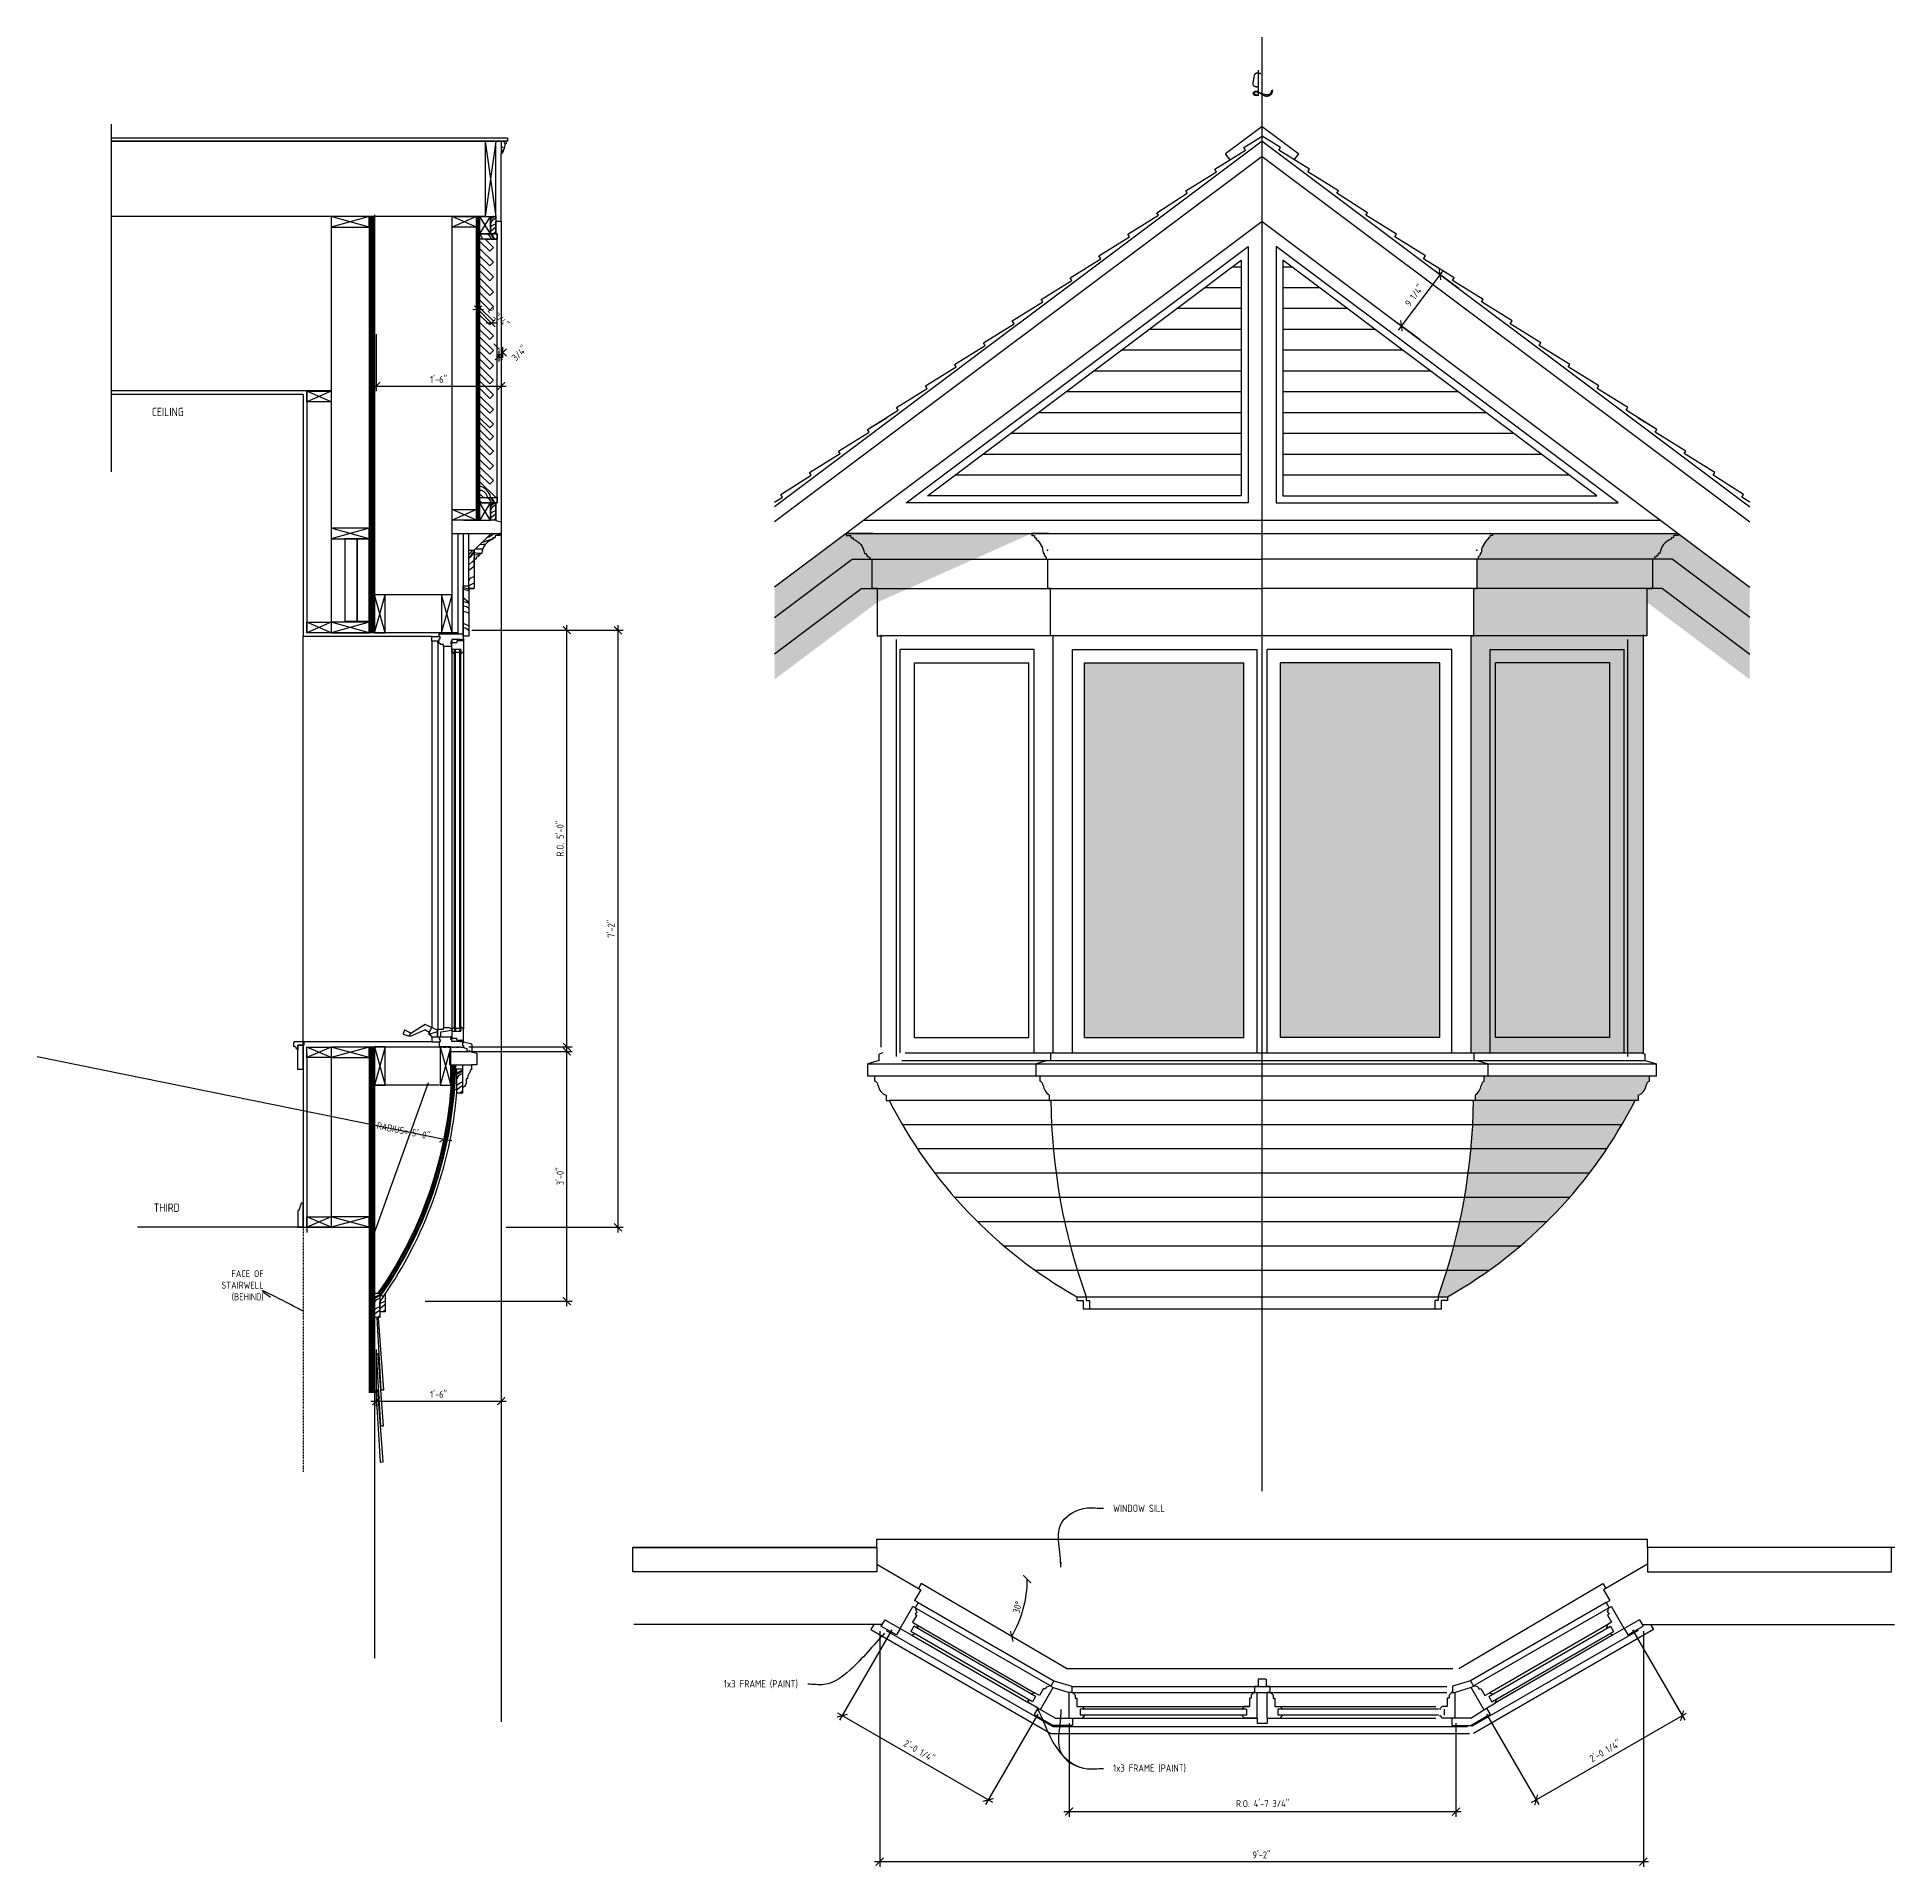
# Model space of a CAD drawing. Header units: inches. Extents: x -2541 to 2108, y -2072 to 3885.
# Drawn here: x 490 to 757.6, y -2072.4 to -1808.8 of the extents above; entities outside this region: 3.
import ezdxf

# ---------------------------------------------------------------- set-up
doc = ezdxf.new("R2010")
doc.units = ezdxf.units.IN
doc.header["$MEASUREMENT"] = 0
doc.linetypes.add('HIDDEN2', pattern=[0.1875, 0.125, -0.0625])
for name, color, linetype in [('A-DIM', 8, 'Continuous'), ('A-HATCH-DETAIL', 9, 'Continuous'), ('A-NOTE1', 2, 'Continuous'), ('ELEV-1', 8, 'Continuous'), ('ELEV-2', 1, 'Continuous'), ('ELEV-3', 3, 'Continuous'), ('ELEV-4', 4, 'Continuous'), ('ELEV-GLASS', 9, 'Continuous'), ('ELEV-HATCH', 8, 'Continuous'), ('ELEV-HTCH-SCRN', 9, 'Continuous'), ('PL-1', 9, 'Continuous'), ('PL-2', 1, 'Continuous'), ('PL-4', 4, 'Continuous'), ('PL-5', 6, 'Continuous'), ('PL-ABOVE', 8, 'HIDDEN2'), ('PL-DOR&WIN', 3, 'Continuous'), ('PL-DORSILL', 1, 'Continuous'), ('PL-DORWIN', 3, 'Continuous'), ('PL-HATCH', 9, 'Continuous'), ('PL-HTCHDET', 9, 'Continuous')]:
    doc.layers.add(name, color=color, linetype=linetype)
doc.styles.add('DIM12', font='architxt.shx', dxfattribs={"height": 1})
doc.styles.add('DIM48', font='architxt.shx', dxfattribs={"height": 4})
doc.styles.add('DIM8', font='architxt.shx', dxfattribs={"height": 0.75})
doc.styles.add('HAND', font='architxt.shx', dxfattribs={"width": 0.8})
doc.dimstyles.new('TICK12A', dxfattribs={"dimscale": 12, "dimtxt": 0.078125, "dimasz": 0.09375, "dimexe": 0.0625, "dimexo": 0.0625, "dimgap": 0.03125, "dimtad": 1, "dimdec": 3, "dimzin": 3, "dimdsep": 46, "dimlunit": 4, "dimtxsty": 'DIM12', "dimblk1": 'ARCHTICK', "dimblk2": 'ARCHTICK', "dimsah": 1, "dimcen": 0.09375, "dimdle": 0.0625, "dimclrd": 256, "dimclrt": 2, "dimadec": 0, "dimazin": 0, "dimtfac": 1, "dimtdec": 3, "dimtmove": 2, "dimatfit": 2, "dimldrblk": 'ARCHTICK', "dimfxl": 1, "dimfrac": 2, "dimtolj": 1, "dimtzin": 0, "dimarcsym": 0})
doc.dimstyles.new('TICK8A', dxfattribs={"dimscale": 8, "dimtxt": 0.1875, "dimasz": 0.09375, "dimexe": 0.0625, "dimexo": 0.0625, "dimgap": 0.125, "dimtad": 1, "dimdec": 4, "dimzin": 3, "dimdsep": 46, "dimlunit": 4, "dimtxsty": 'DIM8', "dimblk1": 'ARCHTICK', "dimblk2": 'ARCHTICK', "dimsah": 1, "dimcen": 0.09375, "dimdle": 0.0625, "dimclrt": 2, "dimadec": 0, "dimazin": 0, "dimtfac": 1, "dimtdec": 4, "dimtofl": 0, "dimtmove": 2, "dimatfit": 3, "dimfxl": 1, "dimfrac": 1, "dimtolj": 1, "dimtzin": 0, "dimarcsym": 0})
pattern_1 = [(0, (596.19253, -1901.3307), (0.125, 0.25), [0, -0.25])]

msp = doc.modelspace()

# ---------------------------------------------------------------- texts
at = {"layer": 'A-DIM', "color": 2, "char_height": 4, "attachment_point": 1, "style": 'DIM48'}
for insert in [(-2540.7934, 3885.4104), (2107.8216, 2932.3233)]:
    msp.add_mtext('\\A1; ', dxfattribs=dict(at, insert=insert))
at = {"layer": 'A-DIM', "color": 7, "insert": (522.5887, -1990.879), "char_height": 1, "width": 8.3598, "attachment_point": 9, "style": 'DIM12'}
msp.add_mtext('\\A1;FACE OF STAIRWELL\\P(BEHIND)', dxfattribs=at)
at = {"layer": 'A-DIM', "color": 7, "style": 'DIM8'}
for s, insert, char_height, attachment_point in [('WINDOW SILL', (644.9552, -2020.7533), 1.05, 4), ('1x3 FRAME (PAINT)', (599.5532, -2046.0896), 1.06875, 6), ('1x3 FRAME (PAINT)', (644.952, -2058.2336), 1.05, 4)]:
    msp.add_mtext(s, dxfattribs=dict(at, insert=insert, char_height=char_height, attachment_point=attachment_point))
at = {"layer": 'A-NOTE1', "color": 7, "style": 'DIM8'}
for s, p in [('CEILING', (506.475, -1863.3964)), ('THIRD', (506.7518, -1978.0424))]:
    msp.add_text(s, height=1.2, dxfattribs=at).set_placement(p)
at = {"layer": 'PL-HTCHDET', "color": 2, "insert": (-2337.8204, -69.298), "char_height": 1, "width": 0.5, "attachment_point": 6, "style": 'DIM12'}
msp.add_mtext('\\A1;           ', dxfattribs=at)

# ---------------------------------------------------------------- blocks, each defined once
blk = doc.blocks.new('CENTREline')
at = {"color": 8}
for points in [[(0.03, 7.35), (0.03, -0.01)], [(0.01, 0), (-0.36, 0.01), (-0.65, 0.04), (-0.87, 0.07), (-1.03, 0.12), (-1.15, 0.17), (-1.23, 0.22), (-1.28, 0.28), (-1.32, 0.34), (-1.34, 0.41), (-1.37, 0.47), (-1.38, 0.53), (-1.39, 0.59), (-1.4, 0.65), (-1.39, 0.71), (-1.38, 0.77), (-1.36, 0.82), (-1.34, 0.86), (-1.3, 0.9), (-1.27, 0.94), (-1.22, 0.98), (-1.17, 1.01), (-1.12, 1.04), (-1.06, 1.06), (-1, 1.08), (-0.94, 1.1), (-0.87, 1.12), (-0.8, 1.13), (-0.71, 1.13), (-0.63, 1.13), (-0.53, 1.13), (-0.42, 1.11), (-0.29, 1.08), (-0.16, 1.05), (-0.01, 1), (0.14, 0.95), (0.3, 0.89), (0.46, 0.83), (0.62, 0.77), (0.78, 0.71), (0.93, 0.66), (1.07, 0.61), (1.21, 0.57), (1.34, 0.53), (1.46, 0.49), (1.59, 0.46), (1.71, 0.43), (1.84, 0.4), (1.98, 0.37), (2.12, 0.34), (2.26, 0.31), (2.41, 0.29), (2.56, 0.28), (2.71, 0.28), (2.86, 0.3), (3.01, 0.33), (3.16, 0.39), (3.29, 0.46), (3.42, 0.56), (3.54, 0.68), (3.66, 0.83), (3.76, 0.98), (3.85, 1.16), (3.92, 1.35), (3.98, 1.55)], [(0.03, -0.01), (-0.32, 0.11), (-0.59, 0.22), (-0.79, 0.32), (-0.93, 0.4), (-1.03, 0.49), (-1.09, 0.56), (-1.12, 0.63), (-1.14, 0.7), (-1.15, 0.77), (-1.15, 0.84), (-1.15, 0.9), (-1.14, 0.97), (-1.12, 1.02), (-1.1, 1.08), (-1.08, 1.13), (-1.05, 1.17), (-1.01, 1.21), (-0.96, 1.24), (-0.92, 1.26), (-0.86, 1.28), (-0.81, 1.3), (-0.75, 1.31), (-0.69, 1.32), (-0.62, 1.32), (-0.56, 1.32), (-0.49, 1.31), (-0.41, 1.3), (-0.33, 1.29), (-0.25, 1.26), (-0.16, 1.22), (-0.06, 1.17), (0.05, 1.11), (0.17, 1.04), (0.3, 0.95), (0.43, 0.86), (0.57, 0.76), (0.71, 0.66), (0.85, 0.55), (0.99, 0.46), (1.13, 0.36), (1.26, 0.28), (1.38, 0.2), (1.51, 0.14), (1.63, 0.08), (1.75, 0.03), (1.87, -0.02), (1.98, -0.05), (2.1, -0.08), (2.22, -0.11), (2.34, -0.12), (2.47, -0.13), (2.6, -0.13), (2.73, -0.12), (2.87, -0.09), (3.02, -0.05), (3.18, 0), (3.34, 0.07), (3.51, 0.16), (3.67, 0.29), (3.82, 0.45), (3.96, 0.66), (4.07, 0.92), (4.15, 1.24), (4.19, 1.64)]]:
    blk.add_lwpolyline(points, dxfattribs=at)
at = {"color": 8, "style": 'HAND'}
blk.add_text('C', height=4.39, rotation=349.812, dxfattribs=at).set_placement((-2.27, 2.66))
blk = doc.blocks.new('158')
for p, q in [((0.75, 0), (0.75, -0.31)), ((0, -1.75), (0.17, -1.75)), ((0.33, -1.44), (0.33, -1.19))]:
    blk.add_line(p, q)
for points in [[(0.17, -1.75), (0.17, -1.63), (0.22, -1.44), (0.33, -1.44)], [(0.33, -1.19), (0.66, -1.19), (0.43, -0.31), (0.75, -0.31)]]:
    blk.add_open_spline(points, degree=3)
blk.add_point((0, 0))
blk = doc.blocks.new('2X6')
blk.add_lwpolyline([(-0.33, 0.34), (-1.86, 0.34), (-1.86, 5.84), (-0.33, 5.84)], close=True)
at = {"layer": 'A-HATCH-DETAIL'}
for p, q in [((-1.86, 5.84), (-0.33, 0.34)), ((-0.33, 5.84), (-1.86, 0.34))]:
    blk.add_line(p, q, dxfattribs=at)
blk = doc.blocks.new('Dim2x6')
blk.add_blockref('2X6', (0.21, -7.01))
blk = doc.blocks.new('_ARCHTICK')
at = {"color": 0, "linetype": 'ByBlock', "const_width": 0.15}
blk.add_lwpolyline([(-0.5, -0.5), (0.5, 0.5)], dxfattribs=at)
blk = doc.blocks.new('*D8')
at = {"layer": 'A-DIM', "lineweight": -2}
blk.add_line((692.49, -1842.4), (686.04, -1851), dxfattribs=at)
at = {"layer": 'A-DIM', "color": 0, "lineweight": -2}
for p, q in [((694.75, -1845.03), (691.44, -1842.55)), ((689.2, -1852.43), (685.89, -1849.95))]:
    blk.add_line(p, q, dxfattribs=at)
at = {"layer": 'DEFPOINTS', "color": 0}
for p in [(695.35, -1845.48), (686.49, -1850.4), (689.8, -1852.88)]:
    blk.add_point(p, dxfattribs=at)
at = {"layer": 'A-DIM', "lineweight": -2, "xscale": 1.125, "yscale": 1.125, "zscale": 1.125}
for p, rotation in [((692.04, -1843), 53.13010235415597), ((686.49, -1850.4), 233.130102354156)]:
    blk.add_blockref('_ARCHTICK', p, dxfattribs=dict(at, rotation=rotation))
at = {"layer": 'A-DIM', "color": 2, "insert": (688.35, -1846.02), "char_height": 1, "attachment_point": 5, "rotation": 53.1301, "style": 'DIM12'}
blk.add_mtext('\\A1;9 1/4"', dxfattribs=at)
blk = doc.blocks.new('Fin1x3')
blk.add_lwpolyline([(0.52, -6.15), (-0.26, -6.15), (-0.26, -3.65), (0.52, -3.65)], close=True)
at = {"layer": 'A-HATCH-DETAIL'}
for points in [[(0.17, -3.64), (-0.25, -3.89), (-0.25, -3.89)], [(0.22, -3.77), (-0.18, -4), (-0.25, -4.05)], [(0.35, -4.02), (-0.03, -4.24), (-0.25, -4.64)], [(0.22, -4.86), (-0.08, -5.03), (-0.25, -5.16)], [(0.52, -5.22), (0.47, -5.25), (0.17, -5.48), (-0.12, -5.72), (-0.25, -5.84)], [(0.47, -3.65), (0.22, -3.77)], [(0.52, -4.72), (0.22, -4.86)], [(0.52, -3.95), (0.35, -4.02)], [(0.52, -5.89), (0.27, -6.09), (0.21, -6.15)], [(0.52, -6.01), (0.32, -6.11), (0.27, -6.15)]]:
    blk.add_lwpolyline(points, dxfattribs=at)
blk = doc.blocks.new('*D10')
at = {"layer": 'A-DIM', "color": 0, "lineweight": -2}
for p, q in [((556.79, -1836.35), (556.79, -1859.83)), ((538.79, -1851.61), (538.79, -1859.83))]:
    blk.add_line(p, q, dxfattribs=at)
at = {"layer": 'A-DIM', "lineweight": -2}
blk.add_line((538.04, -1859.08), (557.54, -1859.08), dxfattribs=at)
at = {"layer": 'DEFPOINTS', "color": 0}
for p in [(556.79, -1835.6), (538.79, -1850.86), (556.79, -1859.08)]:
    blk.add_point(p, dxfattribs=at)
at = {"layer": 'A-DIM', "lineweight": -2, "xscale": 1.125, "yscale": 1.125, "zscale": 1.125, "rotation": 180}
blk.add_blockref('_ARCHTICK', (538.79, -1859.08), dxfattribs=at)
at = {"layer": 'A-DIM', "lineweight": -2, "xscale": 1.125, "yscale": 1.125, "zscale": 1.125}
blk.add_blockref('_ARCHTICK', (556.79, -1859.08), dxfattribs=at)
at = {"layer": 'A-DIM', "color": 2, "insert": (547.79, -1858.11), "char_height": 1, "attachment_point": 5, "style": 'DIM12'}
blk.add_mtext('\\A1;1\'-6"', dxfattribs=at)
blk = doc.blocks.new('*D11')
at = {"layer": 'A-DIM', "color": 0, "lineweight": -2}
for p, q in [((553.34, -1894.26), (574.37, -1894.26)), ((557.54, -1980.27), (574.37, -1980.27))]:
    blk.add_line(p, q, dxfattribs=at)
at = {"layer": 'A-DIM', "lineweight": -2}
blk.add_line((573.62, -1893.51), (573.62, -1981.02), dxfattribs=at)
at = {"layer": 'DEFPOINTS', "color": 0}
for p in [(552.59, -1894.26), (556.79, -1980.27), (573.62, -1980.27)]:
    blk.add_point(p, dxfattribs=at)
at = {"layer": 'A-DIM', "lineweight": -2, "xscale": 1.125, "yscale": 1.125, "zscale": 1.125}
for p, rotation in [((573.62, -1894.26), 90), ((573.62, -1980.27), 270)]:
    blk.add_blockref('_ARCHTICK', p, dxfattribs=dict(at, rotation=rotation))
at = {"layer": 'A-DIM', "color": 2, "insert": (572.65, -1937.26), "char_height": 1, "attachment_point": 5, "rotation": 90, "style": 'DIM12'}
blk.add_mtext('\\A1;7\'-2"', dxfattribs=at)
blk = doc.blocks.new('*D12')
at = {"layer": 'A-DIM', "color": 0, "lineweight": -2}
for p, q in [((552.59, -1894.26), (567.02, -1894.26)), ((552.13, -1954.29), (567.02, -1954.29))]:
    blk.add_line(p, q, dxfattribs=at)
at = {"layer": 'A-DIM', "lineweight": -2}
blk.add_line((566.27, -1955.04), (566.27, -1893.51), dxfattribs=at)
at = {"layer": 'DEFPOINTS', "color": 0}
for p in [(551.84, -1894.26), (566.27, -1894.26), (551.38, -1954.29)]:
    blk.add_point(p, dxfattribs=at)
at = {"layer": 'A-DIM', "lineweight": -2, "xscale": 1.125, "yscale": 1.125, "zscale": 1.125}
for p, rotation in [((566.27, -1894.26), 90), ((566.27, -1954.29), 270)]:
    blk.add_blockref('_ARCHTICK', p, dxfattribs=dict(at, rotation=rotation))
at = {"layer": 'A-DIM', "color": 2, "insert": (565.3, -1924.28), "char_height": 1, "attachment_point": 5, "rotation": 90, "style": 'DIM12'}
blk.add_mtext('\\A1;R.O. 5\'-0"', dxfattribs=at)
blk = doc.blocks.new('*D13')
at = {"layer": 'A-DIM', "color": 0, "lineweight": -2}
for p, q in [((556.79, -1959.31), (556.79, -2006.06)), ((538.79, -1997.85), (538.79, -2006.06))]:
    blk.add_line(p, q, dxfattribs=at)
at = {"layer": 'A-DIM', "lineweight": -2}
blk.add_line((538.04, -2005.31), (557.54, -2005.31), dxfattribs=at)
at = {"layer": 'DEFPOINTS', "color": 0}
for p in [(556.79, -1958.56), (538.79, -1997.1), (556.79, -2005.31)]:
    blk.add_point(p, dxfattribs=at)
at = {"layer": 'A-DIM', "lineweight": -2, "xscale": 1.125, "yscale": 1.125, "zscale": 1.125, "rotation": 180}
blk.add_blockref('_ARCHTICK', (538.79, -2005.31), dxfattribs=at)
at = {"layer": 'A-DIM', "lineweight": -2, "xscale": 1.125, "yscale": 1.125, "zscale": 1.125}
blk.add_blockref('_ARCHTICK', (556.79, -2005.31), dxfattribs=at)
at = {"layer": 'A-DIM', "color": 2, "insert": (547.79, -2004.34), "char_height": 1, "attachment_point": 5, "style": 'DIM12'}
blk.add_mtext('\\A1;1\'-6"', dxfattribs=at)
blk = doc.blocks.new('*D14')
at = {"layer": 'A-DIM', "lineweight": -2}
for p, q in [((489.96, -1955.68), (548.59, -1967.55)), ((548.59, -1967.55), (549.69, -1967.77))]:
    blk.add_line(p, q, dxfattribs=at)
at = {"layer": 'DEFPOINTS', "color": 0}
for p in [(489.96, -1955.68), (548.59, -1967.55)]:
    blk.add_point(p, dxfattribs=at)
at = {"layer": 'A-DIM', "lineweight": -2, "xscale": 1.125, "yscale": 1.125, "zscale": 1.125, "rotation": 168.5510414966496}
blk.add_blockref('_ARCHTICK', (548.59, -1967.55), dxfattribs=at)
at = {"layer": 'A-DIM', "color": 2, "insert": (542.71, -1966.36), "char_height": 1, "attachment_point": 5, "rotation": 348.551, "style": 'DIM12'}
blk.add_mtext('\\A1;RADIUS= 5\'-0"', dxfattribs=at)
blk = doc.blocks.new('72C')
blk.add_lwpolyline([(3.71, 3.71), (3.71, 3.4), (3.12, 3.4, 0.414214), (3.02, 3.31), (3.02, 3.18, -0.414214), (2.93, 3.09), (2.71, 3.09), (2.71, 2.87, 0.303314), (1.09, 0.84), (0.84, 0.84, -0.414214), (0.31, 0.31), (0.31, 0), (0, 0)], format="xyb")
at = {"layer": 'DEFPOINTS', "color": 251}
for p in [(2.43, 3.71), (0, 1.28)]:
    blk.add_point(p, dxfattribs=at)
blk = doc.blocks.new('*D15')
at = {"layer": 'A-DIM', "lineweight": -2}
blk.add_arc((616.23, -2030.96), 16.36, 329.7042, 360, dxfattribs=at)
at = {"layer": 'DEFPOINTS', "color": 0}
for p in [(604.77, -2030.96), (726.53, -2030.96), (617.33, -2031.6), (631.58, -2036.61), (638.24, -2043.82)]:
    blk.add_point(p, dxfattribs=at)
at = {"layer": 'A-DIM', "lineweight": -2, "xscale": 1.125, "yscale": 1.125, "zscale": 1.125}
for p, rotation in [((632.59, -2030.96), 89.99999999999991), ((630.36, -2039.21), 239.7042434981012)]:
    blk.add_blockref('_ARCHTICK', p, dxfattribs=dict(at, rotation=rotation))
at = {"layer": 'A-DIM', "color": 2, "insert": (631.18, -2035), "char_height": 1, "attachment_point": 5, "rotation": 74.8521, "style": 'DIM12'}
blk.add_mtext('\\A1;30°', dxfattribs=at)
blk = doc.blocks.new('*D16')
at = {"layer": 'A-DIM', "color": 0, "lineweight": -2}
for p, q in [((638.63, -2051.72), (638.63, -2065.19)), ((694.35, -2051.72), (694.35, -2065.19))]:
    blk.add_line(p, q, dxfattribs=at)
at = {"layer": 'A-DIM', "lineweight": -2}
blk.add_line((637.88, -2064.44), (695.1, -2064.44), dxfattribs=at)
at = {"layer": 'DEFPOINTS', "color": 0}
for p in [(638.63, -2050.97), (694.35, -2050.97), (694.35, -2064.44)]:
    blk.add_point(p, dxfattribs=at)
at = {"layer": 'A-DIM', "lineweight": -2, "xscale": 1.125, "yscale": 1.125, "zscale": 1.125, "rotation": 180}
blk.add_blockref('_ARCHTICK', (638.63, -2064.44), dxfattribs=at)
at = {"layer": 'A-DIM', "lineweight": -2, "xscale": 1.125, "yscale": 1.125, "zscale": 1.125}
blk.add_blockref('_ARCHTICK', (694.35, -2064.44), dxfattribs=at)
at = {"layer": 'A-DIM', "color": 2, "insert": (666.49, -2063.3), "char_height": 1, "attachment_point": 5, "style": 'DIM12'}
blk.add_mtext('\\A1;R.O. 4\'-7 3/4"', dxfattribs=at)
blk = doc.blocks.new('*D17')
at = {"layer": 'A-DIM', "color": 0, "lineweight": -2}
for p, q in [((611.33, -2038.47), (611.33, -2072.41)), ((721.34, -2038.47), (721.34, -2072.41))]:
    blk.add_line(p, q, dxfattribs=at)
at = {"layer": 'A-DIM', "lineweight": -2}
blk.add_line((610.58, -2071.66), (722.09, -2071.66), dxfattribs=at)
at = {"layer": 'DEFPOINTS', "color": 0}
for p in [(611.33, -2037.72), (721.34, -2037.72), (721.34, -2071.66)]:
    blk.add_point(p, dxfattribs=at)
at = {"layer": 'A-DIM', "lineweight": -2, "xscale": 1.125, "yscale": 1.125, "zscale": 1.125, "rotation": 180}
blk.add_blockref('_ARCHTICK', (611.33, -2071.66), dxfattribs=at)
at = {"layer": 'A-DIM', "lineweight": -2, "xscale": 1.125, "yscale": 1.125, "zscale": 1.125}
blk.add_blockref('_ARCHTICK', (721.34, -2071.66), dxfattribs=at)
at = {"layer": 'A-DIM', "color": 2, "insert": (666.33, -2070.69), "char_height": 1, "attachment_point": 5, "style": 'DIM12'}
blk.add_mtext('\\A1;9\'-2"', dxfattribs=at)
blk = doc.blocks.new('*D18')
at = {"layer": 'A-DIM', "color": 0, "lineweight": -2}
for p, q in [((719.78, -2038.26), (727.3, -2051.28)), ((698.76, -2050.4), (706.27, -2063.42))]:
    blk.add_line(p, q, dxfattribs=at)
at = {"layer": 'A-DIM', "lineweight": -2}
blk.add_line((705.25, -2063.14), (727.57, -2050.26), dxfattribs=at)
at = {"layer": 'DEFPOINTS', "color": 0}
for p in [(719.41, -2037.61), (698.38, -2049.75), (726.92, -2050.63)]:
    blk.add_point(p, dxfattribs=at)
at = {"layer": 'A-DIM', "lineweight": -2, "xscale": 1.125, "yscale": 1.125, "zscale": 1.125}
for p, rotation in [((726.92, -2050.63), 29.99385882097481), ((705.9, -2062.77), 209.9938588209748)]:
    blk.add_blockref('_ARCHTICK', p, dxfattribs=dict(at, rotation=rotation))
at = {"layer": 'A-DIM', "color": 2, "insert": (715.84, -2055.71), "char_height": 1, "attachment_point": 5, "rotation": 29.9939, "style": 'DIM12'}
blk.add_mtext('\\A1;2\'-0 1/4"', dxfattribs=at)
blk = doc.blocks.new('*D19')
at = {"layer": 'A-DIM', "color": 0, "lineweight": -2}
for p, q in [((613.08, -2038.26), (605.56, -2051.28)), ((634.1, -2050.4), (626.59, -2063.42))]:
    blk.add_line(p, q, dxfattribs=at)
at = {"layer": 'A-DIM', "lineweight": -2}
blk.add_line((627.61, -2063.14), (605.29, -2050.26), dxfattribs=at)
at = {"layer": 'DEFPOINTS', "color": 0}
for p in [(613.45, -2037.61), (634.48, -2049.75), (605.93, -2050.63)]:
    blk.add_point(p, dxfattribs=at)
at = {"layer": 'A-DIM', "lineweight": -2, "xscale": 1.125, "yscale": 1.125, "zscale": 1.125}
for p, rotation in [((605.93, -2050.63), 150.0061411790252), ((626.96, -2062.77), 330.0061411790252)]:
    blk.add_blockref('_ARCHTICK', p, dxfattribs=dict(at, rotation=rotation))
at = {"layer": 'A-DIM', "color": 2, "insert": (617.02, -2055.71), "char_height": 1, "attachment_point": 5, "rotation": 330.0061, "style": 'DIM12'}
blk.add_mtext('\\A1;2\'-0 1/4"', dxfattribs=at)
blk = doc.blocks.new('2X4')
blk.add_lwpolyline([(-0.19, 0.34), (-1.72, 0.34), (-1.72, 3.84), (-0.19, 3.84)], close=True)
at = {"layer": 'A-HATCH-DETAIL'}
for p, q in [((-0.19, 3.84), (-1.72, 0.34)), ((-1.72, 3.84), (-0.19, 0.34))]:
    blk.add_line(p, q, dxfattribs=at)
blk = doc.blocks.new('*D21')
at = {"layer": 'A-DIM', "lineweight": -2}
blk.add_line((557.55, -1853.71), (555.96, -1855.3), dxfattribs=at)
at = {"layer": 'A-DIM', "color": 0, "lineweight": -2}
for p, q in [((556.22, -1854.5), (557.02, -1855.3)), ((556.75, -1853.97), (557.55, -1854.77))]:
    blk.add_line(p, q, dxfattribs=at)
at = {"layer": 'DEFPOINTS', "color": 0}
for p in [(555.69, -1853.97), (556.22, -1853.44), (556.49, -1854.77)]:
    blk.add_point(p, dxfattribs=at)
at = {"layer": 'A-DIM', "lineweight": -2, "xscale": 1.125, "yscale": 1.125, "zscale": 1.125}
for p, rotation in [((556.49, -1854.77), 224.9999999999694), ((557.02, -1854.24), 44.9999999999693)]:
    blk.add_blockref('_ARCHTICK', p, dxfattribs=dict(at, rotation=rotation))
at = {"layer": 'A-DIM', "color": 2, "insert": (559.43, -1854.34), "char_height": 1, "attachment_point": 5, "rotation": 45, "style": 'DIM12'}
blk.add_mtext('\\A1;3/4"', dxfattribs=at)
blk = doc.blocks.new('*D22')
at = {"layer": 'A-DIM', "lineweight": -2}
blk.add_line((552.95, -1847.51), (555.95, -1850.52), dxfattribs=at)
at = {"layer": 'A-DIM', "color": 0, "lineweight": -2}
for p, q in [((553.23, -1848.29), (554.01, -1847.51)), ((555.18, -1850.23), (555.95, -1849.46))]:
    blk.add_line(p, q, dxfattribs=at)
at = {"layer": 'DEFPOINTS', "color": 0}
for p in [(552.7, -1848.82), (554.65, -1850.76), (555.42, -1849.99)]:
    blk.add_point(p, dxfattribs=at)
at = {"layer": 'A-DIM', "lineweight": -2, "xscale": 1.125, "yscale": 1.125, "zscale": 1.125}
for p, rotation in [((553.48, -1848.04), 134.9999999999983), ((555.42, -1849.99), 314.9999999999983)]:
    blk.add_blockref('_ARCHTICK', p, dxfattribs=dict(at, rotation=rotation))
at = {"layer": 'A-DIM', "color": 2, "insert": (556.39, -1849.16), "char_height": 1, "attachment_point": 5, "rotation": 315, "style": 'DIM12'}
blk.add_mtext('\\A1;2 3/4"', dxfattribs=at)
blk = doc.blocks.new('*D23')
at = {"layer": 'A-DIM', "color": 0, "lineweight": -2}
for p, q in [((552.67, -1954.93), (567.02, -1954.93)), ((545.88, -1990.9), (567.02, -1990.9))]:
    blk.add_line(p, q, dxfattribs=at)
at = {"layer": 'A-DIM', "lineweight": -2}
blk.add_line((566.27, -1991.65), (566.27, -1954.18), dxfattribs=at)
at = {"layer": 'DEFPOINTS', "color": 0}
for p in [(551.92, -1954.93), (566.27, -1954.93), (545.13, -1990.9)]:
    blk.add_point(p, dxfattribs=at)
at = {"layer": 'A-DIM', "lineweight": -2, "xscale": 1.125, "yscale": 1.125, "zscale": 1.125}
for p, rotation in [((566.27, -1954.93), 90), ((566.27, -1990.9), 270)]:
    blk.add_blockref('_ARCHTICK', p, dxfattribs=dict(at, rotation=rotation))
at = {"layer": 'A-DIM', "color": 2, "insert": (565.3, -1972.92), "char_height": 1, "attachment_point": 5, "rotation": 90, "style": 'DIM12'}
blk.add_mtext('\\A1;3\'-0"', dxfattribs=at)

# ---------------------------------------------------------------- dimensions: what is measured, and where the dimension line sits
at = {"layer": 'A-DIM', "color": 7}
for base, p1, p2, picture, middle in [((556.7947, -1859.0792), (538.7947, -1850.8625), (556.7947, -1835.6037), '*D10', (547.7947, -1858.109)), ((556.7947, -2005.3126), (538.7947, -1997.0959), (556.7947, -1958.557), '*D13', (547.7947, -2004.3424)), ((721.3358, -2071.6586), (611.3336, -2037.7212), (721.3358, -2037.7212), '*D17', (666.3347, -2070.6884))]:
    dim = msp.add_linear_dim(base=base, p1=p1, p2=p2, dimstyle='TICK12A', dxfattribs=at)
    dim.commit()
    dim.dimension.update_dxf_attribs({"geometry": picture, "text_midpoint": middle})
for p1, p2, distance, picture, middle in [((695.3507, -1845.4828), (689.8007, -1852.8828), -4.1425, '*D8', (688.3522, -1846.0152)), ((634.4752, -2049.7469), (613.4501, -2037.611), 15.0331, '*D19', (617.0158, -2055.7141)), ((698.3817, -2049.7469), (719.4069, -2037.611), -15.0331, '*D18', (715.8411, -2055.7141))]:
    dim = msp.add_aligned_dim(p1=p1, p2=p2, distance=distance, dimstyle='TICK12A', dxfattribs=at)
    dim.commit()
    dim.dimension.update_dxf_attribs({"geometry": picture, "text_midpoint": middle})
for base, p1, p2, angle, picture, middle in [((555.4217, -1849.9881), (552.7006, -1848.8201), (554.6452, -1850.7647), 315, '*D22', (556.394, -1849.1563)), ((556.488, -1854.7667), (556.2172, -1853.4352), (555.6869, -1853.9656), 225, '*D21', (559.4321, -1854.3363))]:
    dim = msp.add_linear_dim(base=base, p1=p1, p2=p2, angle=angle, dimstyle='TICK12A', dxfattribs=at)
    dim.commit()
    dim.dimension.update_dxf_attribs({"geometry": picture, "text_midpoint": middle, "dimtype": 161})
dim = msp.add_linear_dim(base=(566.2677, -1894.2597), p1=(551.3781, -1954.2937), p2=(551.8431, -1894.2597), angle=90, text='R.O. <>', dimstyle='TICK12A', dxfattribs=at)
dim.commit()
dim.dimension.update_dxf_attribs({"geometry": '*D12', "text_midpoint": (565.2975, -1924.2767)})
for base, p1, p2, picture, middle in [((573.6216, -1980.2691), (552.5931, -1894.2597), (556.7947, -1980.2691), '*D11', (572.6514, -1937.2644)), ((566.2687, -1954.929), (545.13, -1990.9039), (551.9161, -1954.929), '*D23', (565.2984, -1972.9165))]:
    dim = msp.add_linear_dim(base=base, p1=p1, p2=p2, angle=90, dimstyle='TICK12A', dxfattribs=at)
    dim.commit()
    dim.dimension.update_dxf_attribs({"geometry": picture, "text_midpoint": middle})
dim = msp.add_radius_dim(center=(489.9633, -1955.6758), mpoint=(548.5884, -1967.5488), text='RADIUS= 5\'-0"', dimstyle='TICK12A', dxfattribs=at)
dim.commit()
dim.dimension.update_dxf_attribs({"geometry": '*D14', "text_midpoint": (542.7061, -1966.3575), "dimtype": 164})
dim = msp.add_angular_dim_2l(base=(631.5834, -2036.6057), line1=((604.7709, -2030.9585), (726.5324, -2030.9585)), line2=((638.2396, -2043.8162), (617.3308, -2031.6002)), dimstyle='TICK12A', dxfattribs=at)
dim.commit()
dim.dimension.update_dxf_attribs({"geometry": '*D15', "text_midpoint": (631.1762, -2035.004)})
dim = msp.add_linear_dim(base=(694.35321, -2064.43964), p1=(638.62874, -2050.97081), p2=(694.35321, -2050.97081), text='R.O. <>', dimstyle='TICK12A', dxfattribs=at)
dim.commit()
dim.dimension.update_dxf_attribs({"geometry": '*D16', "text_midpoint": (666.49098, -2063.30274)})

# ---------------------------------------------------------------- hatches: boundary and pattern name
at = {"layer": 'ELEV-GLASS'}
h = msp.add_hatch(color=7, dxfattribs=at)
h.paths.add_polyline_path([(692.0407, -1898.9472), (669.0737, -1898.9472), (669.0737, -1952.9168), (692.0407, -1952.9168)])
h.paths.add_polyline_path([(663.7832, -1898.9472), (640.8162, -1898.9472), (640.8162, -1952.9168), (663.7832, -1952.9168)])
msp.add_hatch(color=7, dxfattribs=at).paths.add_polyline_path([(716.4962, -1898.9472), (700.0596, -1898.9472), (700.0596, -1952.9168), (716.4962, -1952.9168)])
at = {"layer": 'ELEV-HATCH'}
h = msp.add_hatch(dxfattribs=at)
h.set_pattern_fill('DOTS', scale=4, style=0)
h.set_pattern_definition(pattern_1)
h.paths.add_polyline_path([(633.2223, -1880.3009), (606.4988, -1880.3009), (606.4988, -1880.3009), (606.4988, -1880.6134), (607.0926, -1880.6134, -0.41421356), (607.1863, -1880.7071), (607.1863, -1880.8321, 0.41421356), (607.2801, -1880.9259), (607.4988, -1880.9259), (607.4988, -1881.1446, -0.30331381), (609.1174, -1883.1695), (609.3674, -1883.1695, 0.41421356), (609.8986, -1883.7007), (609.8986, -1884.0132), (624.9117, -1884.0132)])
h.paths.add_polyline_path([(624.9117, -1884.0132), (610.2111, -1884.0132), (610.2111, -1888.2347), (610.9921, -1888.2347), (615.4611, -1888.2347)])
h.paths.add_polyline_path([(615.4611, -1888.2347), (610.9921, -1888.2347), (610.9921, -1890.231)])
h.paths.add_polyline_path([(610.9921, -1888.2347), (610.2111, -1888.2347), (608.7786, -1888.2347), (596.1925, -1897.6743), (596.1925, -1901.3307), (610.9921, -1890.231)])
h.paths.add_polyline_path([(610.2111, -1884.0132), (607.3715, -1884.0132), (596.1925, -1892.3974), (596.1925, -1897.6743), (608.7786, -1888.2347), (610.2111, -1888.2347)])
h.paths.add_polyline_path([(609.8986, -1883.7007, -0.41421356), (609.3674, -1883.1695), (609.1174, -1883.1695, 0.30331381), (607.4988, -1881.1446), (607.4988, -1880.9259), (607.2801, -1880.9259, -0.41421356), (607.1863, -1880.8321), (607.1863, -1880.7071, 0.41421356), (607.0926, -1880.6134), (606.4988, -1880.6134), (606.4988, -1880.3009), (596.1925, -1888.0306), (596.1925, -1892.3974), (607.3715, -1884.0132), (609.8986, -1884.0132)])
h = msp.add_hatch(dxfattribs=at)
h.set_pattern_fill('DOTS', scale=8, style=0)
h.set_pattern_definition([(0, (693.1204, -1990.2715), (0.25, 0.5), [0, -0.5])])
h.paths.add_polyline_path([(706.5962, -1980.2691), (694.7088, -1980.2691, -0.03029635), (691.7734, -1990.2715), (693.1204, -1990.2715, 0.06249005)])
h.paths.add_polyline_path([(720.1482, -1961.9838), (696.8718, -1961.9838, -0.05361838), (694.7088, -1980.2691), (706.5962, -1980.2691, 0.08502836)])
h.paths.add_polyline_path([(721.7312, -1959.8808, -0.28176936), (722.2121, -1959.2338), (722.2121, -1958.4838), (698.427, -1958.4838), (698.427, -1959.2338, 0.2622716), (697.9532, -1959.8252, -0.2248983), (697.1009, -1961.2338), (697.1009, -1961.9838), (720.1482, -1961.9838), (720.5984, -1961.9838), (720.5984, -1961.2338, 0.28439976)])
h.paths.add_polyline_path([(716.4962, -1898.9472), (700.0596, -1898.9472), (700.0596, -1952.9168), (716.4962, -1952.9168)], flags=0)
h.paths.add_polyline_path([(718.5937, -1897.0097), (699.2749, -1897.0097), (699.2749, -1955.1503), (718.5937, -1955.1503)])
h.paths.add_polyline_path([(700.0596, -1952.9168), (700.0596, -1898.9472), (716.4962, -1898.9472), (716.4962, -1952.9168)], flags=16)
h.paths.add_polyline_path([(721.8648, -1888.2347), (696.9116, -1888.2347), (696.9116, -1895.0722), (721.0838, -1895.0722), (721.8648, -1895.0722)])
h.paths.add_polyline_path([(722.6458, -1884.0132), (697.3331, -1884.0132), (697.3331, -1888.2347), (722.6458, -1888.2347)])
h.paths.add_polyline_path([(725.3581, -1881.1446), (725.3581, -1880.9259), (725.5769, -1880.9259, 0.41421356), (725.6706, -1880.8321), (725.6706, -1880.6134), (726.3581, -1880.6134), (726.3581, -1880.3009), (722.5203, -1880.3009), (699.6346, -1880.3009), (699.6346, -1880.3009), (699.5949, -1880.3009), (699.5949, -1880.6134), (699.2992, -1880.6134, 0.41421356), (699.2054, -1880.7071), (699.2054, -1880.9259), (698.9923, -1880.9259), (698.9923, -1881.1446, 0.24578478), (697.9897, -1883.1695), (697.839, -1883.1695, -0.31720182), (697.5263, -1883.7007), (697.5263, -1884.0132), (722.9583, -1884.0132), (722.9583, -1883.7007, 0.41421356), (723.4896, -1883.1695), (723.7396, -1883.1695, -0.30331381)])
h = msp.add_hatch(dxfattribs=at)
h.set_pattern_fill('DOTS', scale=4, style=0)
h.set_pattern_definition(pattern_1)
h.paths.add_polyline_path([(699.6346, -1880.3009), (726.3581, -1880.3009), (726.3581, -1880.3009), (726.3581, -1880.6134), (725.7644, -1880.6134, 0.41421356), (725.6706, -1880.7071), (725.6706, -1880.8321, -0.41421356), (725.5769, -1880.9259), (725.3581, -1880.9259), (725.3581, -1881.1446, 0.30331381), (723.7396, -1883.1695), (723.4896, -1883.1695, -0.41421356), (722.9583, -1883.7007), (722.9583, -1884.0132), (707.9453, -1884.0132)])
h.paths.add_polyline_path([(707.9453, -1884.0132), (722.6458, -1884.0132), (722.6458, -1888.2347), (721.8648, -1888.2347), (717.3958, -1888.2347)])
h.paths.add_polyline_path([(717.3958, -1888.2347), (721.8648, -1888.2347), (721.8648, -1890.231)])
h.paths.add_polyline_path([(721.8648, -1888.2347), (722.6458, -1888.2347), (724.0783, -1888.2347), (736.6644, -1897.6743), (736.6644, -1901.3307), (721.8648, -1890.231)])
h.paths.add_polyline_path([(722.6458, -1884.0132), (725.4855, -1884.0132), (736.6644, -1892.3974), (736.6644, -1897.6743), (724.0783, -1888.2347), (722.6458, -1888.2347)])
h.paths.add_polyline_path([(722.9583, -1883.7007, 0.41421356), (723.4896, -1883.1695), (723.7396, -1883.1695, -0.30331381), (725.3581, -1881.1446), (725.3581, -1880.9259), (725.5769, -1880.9259, 0.41421356), (725.6706, -1880.8321), (725.6706, -1880.7071, -0.41421356), (725.7644, -1880.6134), (726.3581, -1880.6134), (726.3581, -1880.3009), (736.6644, -1888.0306), (736.6644, -1892.3974), (725.4855, -1884.0132), (722.9583, -1884.0132)])
h = msp.add_hatch(dxfattribs=at)
h.set_pattern_fill('DOTS', scale=10, style=0)
h.set_pattern_definition([(0, (696.5465, -1955.1503), (0.3125, 0.625), [0, -0.625])])
h.paths.add_polyline_path([(721.3358, -1895.0722), (721.0838, -1895.0722), (696.5465, -1895.0722), (696.5465, -1955.1503), (699.2749, -1955.1503), (699.2749, -1897.0097), (718.5937, -1897.0097), (718.5937, -1955.1503), (721.3358, -1955.1503)])

# ---------------------------------------------------------------- linework, layer by layer
at = {"color": 7}
msp.add_lwpolyline([(551.2137, -1960.9385), (550.4327, -1960.9385), (550.4327, -1957.4385), (551.2137, -1957.4385)], close=True, dxfattribs=at)
at = {"layer": 'A-DIM', "color": 7}
for p, q in [((666.4285, -2018.2982), (666.4285, -1808.8039)), ((556.5708, -1853.7888), (555.7697, -1852.9877)), ((547.6906, -1895.8222), (547.8781, -1895.8221))]:
    msp.add_line(p, q, dxfattribs=at)
at = {"layer": 'A-HATCH-DETAIL', "color": 7}
for p, q in [((556.0447, -1823.8236), (554.5137, -1834.6287)), ((554.5137, -1823.8236), (556.0447, -1834.6287)), ((553.3871, -1878.4166), (553.3871, -1834.6287)), ((553.5626, -1878.4166), (553.5626, -1834.6287)), ((553.7327, -1837.1287), (555.2637, -1834.6287)), ((555.2637, -1837.1287), (553.7327, -1834.6287)), ((553.7327, -1878.4166), (555.2637, -1875.9166)), ((555.2637, -1878.4166), (553.7327, -1875.9166))]:
    msp.add_line(p, q, dxfattribs=at)
for points in [[(554.0355, -1837.6075), (553.8589, -1837.3099), (553.7319, -1837.1355)], [(554.1764, -1837.9072), (554.0355, -1837.6075)], [(555.3431, -1837.7438), (555.1236, -1837.3582), (554.7258, -1837.1355)], [(555.5987, -1837.6114), (555.3688, -1837.2077), (555.3212, -1837.1355)], [(555.4196, -1837.9072), (555.3431, -1837.7438)], [(555.7226, -1837.5603), (555.4809, -1837.1428), (555.476, -1837.1355)], [(555.7372, -1837.9072), (555.5987, -1837.6114)], [(555.8884, -1837.9072), (555.7226, -1837.5603)], [(555.2889, -1875.1356), (555.2728, -1875.0273), (555.2434, -1874.9116), (555.1994, -1874.7913), (555.1416, -1874.6681), (555.0717, -1874.5437), (554.9913, -1874.4197), (554.902, -1874.298), (554.8055, -1874.1803), (554.7033, -1874.0684), (554.5971, -1873.9641), (554.4881, -1873.8689), (554.376, -1873.7838), (554.2602, -1873.7098), (554.14, -1873.6476), (554.0147, -1873.5982), (553.8836, -1873.5623), (553.746, -1873.5409), (553.7398, -1873.5406)], [(554.8665, -1875.1356), (554.8636, -1875.1122), (554.8415, -1875.0156), (554.8075, -1874.9165), (554.7625, -1874.8165), (554.7081, -1874.7174), (554.6458, -1874.621), (554.5771, -1874.529), (554.5035, -1874.4433), (554.4264, -1874.3657), (554.3475, -1874.2979), (554.2677, -1874.2414), (554.1865, -1874.1957), (554.1029, -1874.1598), (554.0159, -1874.1331), (553.9244, -1874.1144), (553.8273, -1874.1031), (553.7398, -1874.099)], [(554.1882, -1875.1356), (554.1761, -1875.1086), (554.1455, -1875.0529), (554.1081, -1874.995), (554.0661, -1874.9388), (554.0223, -1874.8878), (553.9802, -1874.8454), (553.9441, -1874.8145), (553.9168, -1874.7951), (553.896, -1874.7834), (553.8771, -1874.7753), (553.854, -1874.7682), (553.821, -1874.7615), (553.7738, -1874.756), (553.7398, -1874.7543)], [(554.0037, -1875.9166), (553.8003, -1875.6703), (553.7424, -1875.6069)], [(553.8871, -1875.9166), (553.7786, -1875.7231), (553.7424, -1875.6678)], [(555.3431, -1875.7532), (555.1236, -1875.3676), (554.7258, -1875.1449)], [(555.5987, -1875.6209), (555.3688, -1875.2171), (555.3212, -1875.1449)], [(555.4196, -1875.9166), (555.3431, -1875.7532)], [(555.7226, -1875.5697), (555.4809, -1875.1522), (555.476, -1875.1449)], [(555.7372, -1875.9166), (555.5987, -1875.6209)], [(555.8884, -1875.9166), (555.7226, -1875.5697)], [(552.1281, -1883.362), (552.2137, -1883.2809), (552.5141, -1882.9559), (552.6952, -1882.7347)], [(552.1281, -1883.7583), (552.4185, -1883.4831), (552.7312, -1883.1448), (552.9091, -1882.9274)], [(552.1281, -1883.9152), (552.1696, -1883.881), (552.5446, -1883.5207), (552.8834, -1883.1437), (552.9091, -1883.1108)], [(552.1281, -1884.8301), (552.1896, -1884.7872), (552.6435, -1884.4136), (552.9091, -1884.1584)], [(552.1281, -1885.5882), (552.5489, -1885.2959), (552.9091, -1885.0015)], [(552.1281, -1887.1305), (552.3859, -1886.6977), (552.9091, -1886.5191)], [(552.0971, -1888.3369), (551.477, -1888.1188), (551.3471, -1888.0979)], [(552.0971, -1888.5822), (551.4564, -1888.3737), (551.3471, -1888.3604)], [(552.1281, -1887.8383), (552.2983, -1887.7604), (552.9091, -1887.4169)], [(552.0971, -1890.1894), (551.9265, -1890.0667), (551.3471, -1889.6028)], [(552.0971, -1890.3393), (551.3471, -1890.1067)], [(552.0971, -1891.0581), (551.7983, -1890.8932), (551.3471, -1890.7832)], [(552.0971, -1891.7962), (551.9265, -1891.6735), (551.3471, -1891.5456)], [(552.0971, -1893.6085), (551.4722, -1893.3375), (551.3471, -1893.3098)], [(552.0971, -1894.2214), (551.6218, -1893.9698), (551.3471, -1893.8874)], [(550.8499, -1957.833), (550.4324, -1958.0747), (550.4251, -1958.0796)], [(550.901, -1957.9568), (550.4973, -1958.1867), (550.4251, -1958.2344)], [(551.0334, -1958.2124), (550.6478, -1958.432), (550.4251, -1958.8298)], [(551.1968, -1957.6671), (550.8499, -1957.833)], [(551.1968, -1957.8184), (550.901, -1957.9568)], [(551.1968, -1958.1359), (551.0334, -1958.2124)], [(550.8971, -1959.52), (550.5995, -1959.6966), (550.4251, -1959.8236)], [(551.1968, -1959.8858), (551.1488, -1959.9178), (550.8489, -1960.1421), (550.5577, -1960.3836), (550.4251, -1960.5051)], [(551.1968, -1959.3792), (550.8971, -1959.52)], [(551.2137, -1960.6772), (550.9674, -1960.8806), (550.904, -1960.9385)], [(551.2137, -1960.7938), (551.0202, -1960.9023), (550.965, -1960.9385)], [(538.9573, -1990.1723), (538.5398, -1990.4141), (538.5325, -1990.419)], [(539.0085, -1990.2962), (538.6047, -1990.5261), (538.5325, -1990.5738)], [(539.1408, -1990.5518), (538.7552, -1990.7713), (538.5325, -1991.1692)], [(539.3042, -1990.0065), (538.9573, -1990.1723)], [(539.3042, -1990.1577), (539.0085, -1990.2962)], [(539.3042, -1990.4753), (539.1408, -1990.5518)], [(540.0852, -1990.9039), (539.7855, -1991.0448)], [(539.0045, -1991.8594), (538.7069, -1992.036), (538.5325, -1992.163)], [(539.3042, -1992.2252), (539.2562, -1992.2572), (538.9564, -1992.4814), (538.6651, -1992.723), (538.5325, -1992.8444)], [(539.3042, -1991.7186), (539.0045, -1991.8594)], [(539.3211, -1993.0166), (539.0749, -1993.22), (539.0115, -1993.2779)], [(539.3211, -1993.1332), (539.1277, -1993.2417), (539.0724, -1993.2779)], [(539.7855, -1991.0448), (539.4879, -1991.2214), (539.3135, -1991.3484)], [(540.0852, -1991.4106), (540.0372, -1991.4426), (539.7374, -1991.6668), (539.4461, -1991.9084), (539.3135, -1992.0298)], [(540.1021, -1992.202), (539.8559, -1992.4054), (539.7925, -1992.4633)], [(540.1021, -1992.3186), (539.9087, -1992.4271), (539.8534, -1992.4633)]]:
    msp.add_lwpolyline(points, dxfattribs=at)
at = {"layer": 'DEFPOINTS', "color": 7}
msp.add_line((500.6142, -1821.3197), (500.6142, -1871.4311), dxfattribs=at)
at = {"layer": 'ELEV-1', "color": 7}
for p, q in [((666.4285, -1821.6647), (661.1644, -1825.6128)), ((666.4285, -1821.6647), (671.6926, -1825.6128)), ((661.7998, -1826.4601), (661.1644, -1825.6128)), ((671.0571, -1826.4601), (671.6926, -1825.6128)), ((556.2424, -1875.5106), (556.2424, -1837.9072)), ((662.1559, -1841.8731), (663.4285, -1841.8731)), ((669.4285, -1841.8731), (670.701, -1841.8731)), ((658.1605, -1844.8731), (663.4285, -1844.8731)), ((669.4285, -1844.8731), (674.6965, -1844.8731)), ((654.165, -1847.8731), (663.4285, -1847.8731)), ((669.4285, -1847.8731), (678.692, -1847.8731)), ((650.1695, -1850.8731), (663.4285, -1850.8731)), ((669.4285, -1850.8731), (682.6875, -1850.8731)), ((646.174, -1853.8731), (663.4285, -1853.8731)), ((669.4285, -1853.8731), (686.6829, -1853.8731)), ((642.1785, -1856.8731), (663.4285, -1856.8731)), ((669.4285, -1856.8731), (690.6784, -1856.8731)), ((638.1831, -1859.8731), (663.4285, -1859.8731)), ((669.4285, -1859.8731), (694.6739, -1859.8731)), ((634.1876, -1862.8731), (663.4285, -1862.8731)), ((669.4285, -1862.8731), (698.6694, -1862.8731)), ((630.1921, -1865.8731), (663.4285, -1865.8731)), ((669.4285, -1865.8731), (702.6648, -1865.8731)), ((626.1966, -1868.8731), (663.4285, -1868.8731)), ((669.4285, -1868.8731), (706.6603, -1868.8731)), ((622.2011, -1871.8731), (663.4285, -1871.8731)), ((669.4285, -1871.8731), (710.6558, -1871.8731)), ((528.2947, -1957.5264), (528.2947, -1895.1347)), ((616.3608, -1952.9168), (616.3608, -1898.9472)), ((616.3608, -1898.9472), (632.7973, -1898.9472)), ((632.7973, -1952.9168), (632.7973, -1898.9472)), ((640.8162, -1952.9168), (640.8162, -1898.9472)), ((640.8162, -1898.9472), (663.7832, -1898.9472)), ((663.7832, -1952.9168), (663.7832, -1898.9472)), ((692.0407, -1898.9472), (669.0737, -1898.9472)), ((669.0737, -1952.9168), (669.0737, -1898.9472)), ((692.0407, -1952.9168), (692.0407, -1898.9472)), ((700.0596, -1952.9168), (700.0596, -1898.9472)), ((716.4962, -1898.9472), (700.0596, -1898.9472)), ((716.4962, -1952.9168), (716.4962, -1898.9472)), ((616.3608, -1952.9168), (632.7973, -1952.9168)), ((640.8162, -1952.9168), (663.7832, -1952.9168)), ((692.0407, -1952.9168), (669.0737, -1952.9168)), ((716.4962, -1952.9168), (700.0596, -1952.9168)), ((718.2465, -1965.4838), (614.6104, -1965.4838)), ((716.0625, -1968.9838), (616.7944, -1968.9838)), ((713.5618, -1972.4838), (619.2952, -1972.4838)), ((710.6973, -1975.9838), (622.1596, -1975.9838)), ((707.4033, -1979.4838), (625.4536, -1979.4838)), ((703.5825, -1982.9838), (629.2745, -1982.9838)), ((699.0806, -1986.4838), (633.7764, -1986.4838))]:
    msp.add_line(p, q, dxfattribs=at)
for points in [[(664.4285, -1838.9489), (664.4285, -1875.8731), (615.1411, -1875.8731)], [(663.4285, -1840.9176), (663.4285, -1874.8731), (618.2057, -1874.8731)], [(668.4285, -1838.9489), (668.4285, -1875.8731), (717.7158, -1875.8731)], [(669.4285, -1840.9176), (669.4285, -1874.8731), (714.6513, -1874.8731)]]:
    msp.add_lwpolyline(points, close=True, dxfattribs=at)
at = {"layer": 'ELEV-2', "color": 7}
for p, q in [((666.4285, -1823.7912), (596.1925, -1876.4681)), ((666.4285, -1823.7912), (736.6644, -1876.4681)), ((666.4285, -1825.9787), (596.1925, -1878.6556)), ((666.4285, -1825.9787), (736.6644, -1878.6556)), ((555.2637, -1878.4166), (551.3781, -1878.4166)), ((723.8457, -1878.4166), (609.0112, -1878.4166)), ((549.7424, -1880.3009), (555.3429, -1880.3009)), ((551.3781, -1895.4472), (551.3781, -1880.3009)), ((552.1281, -1882.7347), (552.1281, -1880.3009)), ((596.1925, -1892.3974), (607.3715, -1884.0132)), ((607.3715, -1884.0132), (666.4285, -1884.0132)), ((607.3715, -1884.0132), (666.4285, -1884.0132)), ((725.4855, -1884.0132), (666.4285, -1884.0132)), ((736.6644, -1892.3974), (725.4855, -1884.0132)), ((608.7786, -1888.2347), (596.1925, -1897.6743)), ((608.7786, -1888.2347), (666.4285, -1888.2347)), ((608.7786, -1888.2347), (666.4285, -1888.2347)), ((724.0783, -1888.2347), (666.4285, -1888.2347)), ((724.0783, -1888.2347), (736.6644, -1897.6743)), ((633.5821, -1897.0097), (614.2632, -1897.0097)), ((614.2632, -1955.1503), (614.2632, -1897.0097)), ((633.5821, -1955.0942), (633.5821, -1897.0097)), ((639.1287, -1955.1503), (639.1287, -1897.0097)), ((639.1287, -1897.0097), (665.7207, -1897.0097)), ((665.7207, -1955.1503), (665.7207, -1897.0097)), ((667.1362, -1955.1503), (667.1362, -1897.0097)), ((693.7282, -1897.0097), (667.1362, -1897.0097)), ((693.7282, -1955.1503), (693.7282, -1897.0097)), ((699.2749, -1897.0097), (718.5937, -1897.0097)), ((699.2749, -1955.0942), (699.2749, -1897.0097)), ((718.5937, -1955.1503), (718.5937, -1897.0097)), ((542.8746, -1951.8829), (542.672, -1952.3522)), ((542.7068, -1952.4361), (543.5343, -1952.7201)), ((542.9676, -1951.8588), (543.7324, -1952.2611)), ((543.7324, -1952.2611), (543.5343, -1952.7201)), ((543.731, -1952.7173), (543.562, -1952.6559)), ((543.7779, -1952.3423), (543.7117, -1952.3092)), ((543.731, -1952.7173), (545.7913, -1951.8254)), ((545.8559, -1951.0713), (543.7779, -1952.3423)), ((546.4116, -1952.1941), (545.7913, -1951.8254)), ((546.7902, -1951.5045), (545.8559, -1951.0713)), ((546.3872, -1952.2017), (546.6485, -1952.3759)), ((546.3872, -1952.2017), (546.3872, -1952.4517)), ((546.7938, -1952.7803), (546.3872, -1952.4517)), ((546.7934, -1951.4986), (546.4116, -1952.1941)), ((547.5702, -1952.0842), (546.6906, -1952.3817)), ((547.5317, -1951.8424), (546.7934, -1951.4986)), ((547.5702, -1951.8405), (547.5702, -1952.8562)), ((547.6327, -1951.778), (547.6906, -1951.778)), ((547.6906, -1951.7312), (548.5031, -1951.7312)), ((547.6906, -1952.8562), (547.6906, -1951.7312)), ((547.6906, -1951.7312), (547.6906, -1951.7312)), ((547.8156, -1951.7312), (547.8156, -1951.7312)), ((548.1281, -1952.1062), (549.6906, -1951.8562)), ((548.1281, -1952.8562), (548.1281, -1952.1062)), ((548.5031, -1951.7312), (548.5031, -1951.4812)), ((548.5031, -1951.4812), (549.2843, -1951.4812)), ((549.6906, -1951.7312), (549.2843, -1951.4812)), ((549.6906, -1951.8562), (549.6906, -1951.7312)), ((552.5348, -1954.9896), (549.4091, -1954.9896)), ((549.4091, -1956.8739), (549.4091, -1954.9896)), ((549.4091, -1956.8739), (551.833, -1956.8739)), ((720.1482, -1961.9838), (612.7088, -1961.9838)), ((639.7366, -1990.2715), (693.1204, -1990.2715))]:
    msp.add_line(p, q, dxfattribs=at)
msp.add_lwpolyline([(552.1281, -1895.0935), (551.3471, -1895.0935), (551.3471, -1887.8435), (552.1281, -1887.8435)], close=True, dxfattribs=at)
for centre, radius, start, end in [((542.7606, -1952.3646), 0.0895, 172.056714, 233.031635), ((542.9362, -1951.9289), 0.0769, 65.84475, 143.240397), ((546.6787, -1952.3128), 0.0699, 244.450025, 279.836385), ((546.5844, -1952.8993), 0.2408, 10.310496, 29.60481), ((547.6327, -1951.8405), 0.0625, 90, 180)]:
    msp.add_arc(centre, radius, start, end, dxfattribs=at)
at = {"layer": 'ELEV-3', "color": 7}
for p, q in [((666.4285, -1835.3537), (606.4988, -1880.3009)), ((666.4285, -1835.3537), (726.3581, -1880.3009)), ((721.0838, -1895.0722), (611.7731, -1895.0722)), ((613.732, -1955.6432), (613.732, -1895.5651)), ((719.125, -1955.6432), (719.125, -1895.5651)), ((615.0033, -1955.1503), (721.3358, -1955.1503)), ((609.6168, -1956.728), (723.2401, -1956.728)), ((633.8609, -1958.4838), (633.8657, -1956.728)), ((635.4966, -1956.2396), (633.8657, -1956.728)), ((697.3603, -1956.2396), (698.9913, -1956.728)), ((698.996, -1958.4838), (698.9913, -1956.728)), ((641.0836, -1990.2715), (641.0836, -1990.8241)), ((641.0836, -1990.8241), (641.5339, -1990.8241)), ((641.5339, -1990.8241), (641.5339, -1992.0463)), ((691.7734, -1990.8241), (691.323, -1990.8241)), ((691.323, -1990.8241), (691.323, -1992.0463)), ((691.7734, -1990.2715), (691.7734, -1990.8241)), ((610.9028, -2026.3902), (610.9028, -2025.1793)), ((610.9028, -2025.1793), (721.9541, -2025.1793)), ((721.9541, -2026.3902), (721.9541, -2025.1793))]:
    msp.add_line(p, q, dxfattribs=at)
for centre, start, end in [((722.0783, -1961.0703), 180.60792, 199.82588), ((610.7787, -1961.0703), 340.17412, 359.39208)]:
    msp.add_arc(centre, 86.0979, start, end, dxfattribs=at)
at = {"layer": 'ELEV-4', "color": 7}
for p, q in [((556.0447, -1835.3537), (556.0447, -1837.1287)), ((555.8714, -1880.3009), (556.6214, -1880.3009)), ((556.7947, -1878.6149), (556.7947, -1880.3009)), ((606.4988, -1880.3009), (596.1925, -1888.0306)), ((606.4988, -1880.3009), (726.3581, -1880.3009)), ((610.3367, -1880.3009), (606.4988, -1880.3009)), ((610.3367, -1880.3009), (606.4988, -1880.3009)), ((722.5203, -1880.3009), (726.3581, -1880.3009)), ((726.3581, -1880.3009), (736.6644, -1888.0306)), ((553.2848, -1955.1879), (553.2848, -1956.8739)), ((611.7731, -1955.1503), (611.2731, -1955.3139)), ((611.2731, -1956.2396), (611.2731, -1955.3139)), ((721.0838, -1955.1503), (721.5838, -1955.3139)), ((721.5838, -1956.2396), (721.5838, -1955.3139)), ((611.2731, -1956.2396), (609.6168, -1956.728)), ((609.6216, -1958.4838), (609.6168, -1956.728)), ((723.2354, -1958.4838), (609.6216, -1958.4838)), ((610.6449, -1959.2338), (610.6449, -1958.4838)), ((614.5033, -1956.2396), (721.5838, -1956.2396)), ((634.4299, -1959.2338), (634.4299, -1958.4838)), ((698.427, -1959.2338), (698.427, -1958.4838)), ((721.5838, -1956.2396), (723.2401, -1956.728)), ((722.2121, -1959.2338), (722.2121, -1958.4838)), ((723.2354, -1958.4838), (723.2401, -1956.728)), ((612.2585, -1961.2338), (612.2585, -1961.9838)), ((612.2585, -1961.2338), (612.2585, -1961.9838)), ((612.2585, -1961.2338), (612.2585, -1961.9838)), ((612.2585, -1961.2338), (612.2585, -1961.9838)), ((612.2585, -1961.2338), (612.2585, -1961.9838)), ((612.2585, -1961.2338), (612.2585, -1961.9838)), ((635.7561, -1961.2338), (635.7561, -1961.9838)), ((635.7561, -1961.2338), (635.7561, -1961.9838)), ((635.7561, -1961.2338), (635.7561, -1961.9838)), ((635.7561, -1961.2338), (635.7561, -1961.9838)), ((635.7561, -1961.2338), (635.7561, -1961.9838)), ((635.7561, -1961.2338), (635.7561, -1961.9838)), ((697.1009, -1961.2338), (697.1009, -1961.9838)), ((697.1009, -1961.2338), (697.1009, -1961.9838)), ((697.1009, -1961.2338), (697.1009, -1961.9838)), ((697.1009, -1961.2338), (697.1009, -1961.9838)), ((697.1009, -1961.2338), (697.1009, -1961.9838)), ((697.1009, -1961.2338), (697.1009, -1961.9838)), ((720.5984, -1961.2338), (720.5984, -1961.9838)), ((720.5984, -1961.2338), (720.5984, -1961.9838)), ((720.5984, -1961.2338), (720.5984, -1961.9838)), ((720.5984, -1961.2338), (720.5984, -1961.9838)), ((720.5984, -1961.2338), (720.5984, -1961.9838)), ((720.5984, -1961.2338), (720.5984, -1961.9838)), ((612.2585, -1961.9838), (612.7088, -1961.9838)), ((612.7088, -1961.9838), (612.7088, -1961.9838)), ((612.7088, -1961.9838), (612.7088, -1961.9838)), ((612.7088, -1961.9838), (612.7088, -1961.9838)), ((612.7088, -1961.9838), (612.7088, -1961.9838)), ((635.7561, -1961.9838), (635.9852, -1961.9838)), ((635.9852, -1961.9838), (635.9852, -1961.9838)), ((635.9852, -1961.9838), (635.9852, -1961.9838)), ((635.9852, -1961.9838), (635.9852, -1961.9838)), ((635.9852, -1961.9838), (635.9852, -1961.9838)), ((696.8718, -1961.9838), (696.8718, -1961.9838)), ((697.1009, -1961.9838), (696.8718, -1961.9838)), ((696.8718, -1961.9838), (696.8718, -1961.9838)), ((696.8718, -1961.9838), (696.8718, -1961.9838)), ((696.8718, -1961.9838), (696.8718, -1961.9838)), ((720.1482, -1961.9838), (720.1482, -1961.9838)), ((720.5984, -1961.9838), (720.1482, -1961.9838)), ((720.1482, -1961.9838), (720.1482, -1961.9838)), ((720.1482, -1961.9838), (720.1482, -1961.9838)), ((720.1482, -1961.9838), (720.1482, -1961.9838)), ((639.7366, -1990.2715), (639.7366, -1990.8241)), ((639.7366, -1990.8241), (640.6373, -1990.8241)), ((640.6373, -1990.8241), (640.6373, -1992.0463)), ((693.1204, -1990.8241), (692.2196, -1990.8241)), ((692.2196, -1990.8241), (692.2196, -1992.0463)), ((693.1204, -1990.2715), (693.1204, -1990.8241)), ((692.2196, -1992.0463), (640.6373, -1992.0463))]:
    msp.add_line(p, q, dxfattribs=at)
for points in [[(609.8297, -1865.695), (609.8297, -1865.695), (609.8348, -1865.6917), (609.5936, -1865.3296), (613.9717, -1862.5291), (613.7356, -1862.1637), (618.1517, -1859.4238), (617.9156, -1859.0584), (622.3318, -1856.3185), (622.0957, -1855.9531), (626.5118, -1853.2131), (626.2707, -1852.851), (630.6869, -1850.1111), (630.4126, -1849.6852), (634.8288, -1846.9452), (634.5927, -1846.5798), (639.0088, -1843.8399), (638.7677, -1843.4778), (643.1839, -1840.7378), (642.9097, -1840.3119), (647.3258, -1837.572), (647.0897, -1837.2066), (651.5059, -1834.4666), (651.5109, -1834.4634), (651.5109, -1834.4634), (651.5109, -1834.4634), (651.5109, -1834.4634), (651.2698, -1834.1013), (655.6478, -1831.3008), (655.4117, -1830.9354), (659.8278, -1828.1955), (659.5917, -1827.8301), (664.0079, -1825.0901), (663.7718, -1824.7247), (666.4285, -1823.0764)], [(723.0272, -1865.695), (723.0272, -1865.695), (723.0222, -1865.6917), (723.2633, -1865.3296), (718.8853, -1862.5291), (719.1214, -1862.1637), (714.7052, -1859.4238), (714.9413, -1859.0584), (710.5252, -1856.3185), (710.7613, -1855.9531), (706.3451, -1853.2131), (706.5862, -1852.851), (702.1701, -1850.1111), (702.4443, -1849.6852), (698.0282, -1846.9452), (698.2643, -1846.5798), (693.8481, -1843.8399), (694.0892, -1843.4778), (689.6731, -1840.7378), (689.9473, -1840.3119), (685.5311, -1837.572), (685.7672, -1837.2066), (681.3511, -1834.4666), (681.3461, -1834.4634), (681.3461, -1834.4634), (681.3461, -1834.4634), (681.3461, -1834.4634), (681.5872, -1834.1013), (677.2092, -1831.3008), (677.4453, -1830.9354), (673.0291, -1828.1955), (673.2652, -1827.8301), (668.8491, -1825.0901), (669.0852, -1824.7247), (666.4285, -1823.0764)], [(596.1925, -1875.7758), (597.3277, -1875.0715), (597.3327, -1875.0682), (597.3327, -1875.0682), (597.3327, -1875.0682), (597.3327, -1875.0682), (597.0916, -1874.7061), (601.4696, -1871.9056), (601.2335, -1871.5403), (605.6497, -1868.8003), (605.4136, -1868.4349), (609.8297, -1865.695), (609.5936, -1865.3296), (612.2503, -1863.6813)], [(736.6644, -1875.7758), (735.5292, -1875.0715), (735.5242, -1875.0682), (735.5242, -1875.0682), (735.5242, -1875.0682), (735.5242, -1875.0682), (735.7653, -1874.7061), (731.3873, -1871.9056), (731.6234, -1871.5403), (727.2073, -1868.8003), (727.4434, -1868.4349), (723.0272, -1865.695), (723.2633, -1865.3296), (720.6066, -1863.6813)], [(552.1281, -1888.2347), (552.1281, -1895.0935), (551.3781, -1895.0935)]]:
    msp.add_lwpolyline(points, dxfattribs=at)
for centre, radius, start, end in [((610.3568, -1959.9501), 0.772, 9.308363, 68.092604), ((612.7853, -1959.6421), 1.6766, 186.270313, 251.68877), ((634.1419, -1959.9501), 0.772, 9.308363, 68.092604), ((636.8165, -1959.6299), 1.9227, 185.82895, 236.528299), ((696.0404, -1959.6299), 1.9227, 303.471701, 354.17105), ((698.7151, -1959.9501), 0.772, 111.907396, 170.691637), ((720.0717, -1959.6421), 1.6766, 288.31123, 353.729687), ((722.5001, -1959.9501), 0.772, 111.907396, 170.691637), ((672.8584, -1931.569), 67.4021, 206.823499, 240.56687), ((659.9985, -1931.569), 67.4021, 299.43313, 333.176501)]:
    msp.add_arc(centre, radius, start, end, dxfattribs=at)
at = {"layer": 'ELEV-HTCH-SCRN', "color": 7}
msp.add_line((556.7947, -1835.3537), (556.7947, -2051.5389), dxfattribs=at)
at = {"layer": 'PL-1', "color": 7}
for p, q in [((546.8156, -1895.8222), (546.8156, -1951.5089)), ((547.6906, -1896.0409), (547.6906, -1951.7312)), ((547.8781, -1894.7597), (548.1906, -1894.7597)), ((547.8781, -1894.7597), (548.1906, -1894.7597)), ((548.0031, -1895.1347), (547.8781, -1895.1347)), ((548.0031, -1895.4784), (547.8781, -1895.4784)), ((547.8781, -1895.8221), (547.8781, -1895.4784)), ((548.0031, -1895.4784), (548.0031, -1895.1347)), ((548.0031, -1895.4784), (548.0031, -1895.1676)), ((548.1906, -1894.7597), (548.1906, -1894.7909)), ((548.1906, -1894.7909), (548.5031, -1894.7909)), ((548.4904, -1896.5664), (548.5031, -1951.4812)), ((548.5031, -1894.7909), (548.5031, -1894.7597)), ((548.5031, -1894.7597), (548.8156, -1894.7597)), ((548.5031, -1894.7597), (548.8156, -1894.7597)), ((548.8156, -1894.7597), (548.8156, -1894.7909)), ((548.8156, -1894.7909), (549.1281, -1894.7909)), ((549.1281, -1894.7909), (549.1281, -1894.7597)), ((549.1281, -1894.7597), (549.4406, -1894.7597)), ((549.1281, -1894.7597), (549.4406, -1894.7597)), ((549.4406, -1894.7597), (549.4406, -1894.7909)), ((549.4406, -1894.7909), (549.7531, -1894.7909)), ((549.6906, -1895.8534), (549.5344, -1895.8534)), ((549.5344, -1895.8534), (549.5344, -1896.1972)), ((549.546, -1895.8671), (549.548, -1895.8671)), ((549.548, -1895.8671), (549.6153, -1895.8671)), ((549.6895, -1896.2), (549.6906, -1896.1035)), ((549.6906, -1895.5722), (549.6906, -1895.8534)), ((550.8781, -1895.5722), (549.6906, -1895.5722)), ((549.7531, -1894.7597), (550.0656, -1894.7597)), ((549.7531, -1894.7909), (549.7531, -1894.7597)), ((549.7531, -1894.7597), (550.0656, -1894.7597)), ((549.7531, -1894.7597), (550.0656, -1894.7597)), ((549.7844, -1896.0097), (550.4091, -1896.0097)), ((551.0031, -1897.0097), (549.7844, -1897.0097)), ((550.0656, -1894.7597), (550.0656, -1894.7909)), ((550.0656, -1894.7909), (550.3781, -1894.7909)), ((550.2219, -1897.1347), (550.0969, -1897.1347)), ((550.0969, -1897.6347), (550.0969, -1897.1347)), ((550.2219, -1897.6347), (550.2219, -1897.1347)), ((550.3781, -1894.7909), (550.3781, -1894.7597)), ((550.3781, -1894.7597), (550.6906, -1894.7597)), ((550.3781, -1894.7597), (550.6906, -1894.7597)), ((550.4091, -1895.8222), (550.4091, -1896.0097)), ((550.5029, -1895.7285), (551.2844, -1895.7285)), ((550.5029, -1895.7285), (550.9251, -1895.7285)), ((550.6906, -1894.7597), (550.6906, -1894.7909)), ((550.6906, -1894.7909), (551.0031, -1894.7909)), ((550.8322, -1895.726), (550.947, -1895.7267)), ((550.8421, -1895.5739), (551.0625, -1895.5729)), ((550.9719, -1897.1347), (550.8469, -1897.1347)), ((550.8469, -1897.4673), (550.8469, -1897.1347)), ((550.8781, -1895.5722), (551.3781, -1895.5285)), ((550.9719, -1897.4673), (550.9719, -1897.1347)), ((551.0589, -1895.7261), (550.98, -1895.7262)), ((551.0031, -1894.7909), (551.0031, -1894.7597)), ((551.0031, -1894.7597), (551.3781, -1894.7597)), ((551.0031, -1894.7597), (551.3781, -1894.7597)), ((551.0031, -1897.0097), (551.0031, -1897.6347)), ((552.4406, -1895.1823), (552.4406, -1895.1823)), ((549.7219, -1897.3846), (549.7219, -1951.6688)), ((551.3781, -1897.3847), (551.3781, -1951.6687)), ((547.8781, -1952.8562), (547.8781, -1953.1999)), ((547.8781, -1952.8562), (547.8781, -1953.1999)), ((547.8781, -1953.1999), (548.0031, -1953.1999)), ((548.0031, -1953.1999), (547.8781, -1953.1999)), ((548.0031, -1953.1999), (548.0031, -1953.5107)), ((548.0031, -1953.1999), (548.0031, -1953.5436)), ((549.5344, -1953.2), (549.5344, -1952.8562)), ((549.6906, -1953.2), (549.5344, -1953.2)), ((549.546, -1953.1863), (549.548, -1953.1863)), ((549.548, -1953.1863), (549.6153, -1953.1863)), ((549.6895, -1952.8534), (549.6906, -1952.95)), ((549.6906, -1953.4812), (549.6906, -1953.2)), ((550.8781, -1953.4812), (549.6906, -1953.4812)), ((551.0031, -1952.0437), (549.7844, -1952.0437)), ((549.7844, -1953.0437), (550.4091, -1953.0437)), ((550.0969, -1951.4187), (550.0969, -1951.9187)), ((550.2219, -1951.9187), (550.0969, -1951.9187)), ((550.2219, -1951.4187), (550.2219, -1951.9187)), ((550.4091, -1953.2312), (550.4091, -1953.0437)), ((550.5029, -1953.325), (551.2844, -1953.325)), ((550.5029, -1953.325), (550.9251, -1953.325)), ((550.8322, -1953.3274), (550.947, -1953.3267)), ((550.8421, -1953.4795), (551.0625, -1953.4805)), ((550.8469, -1951.5861), (550.8469, -1951.9187)), ((550.9719, -1951.9187), (550.8469, -1951.9187)), ((550.8781, -1953.4812), (551.3781, -1953.5249)), ((550.9719, -1951.5861), (550.9719, -1951.9187)), ((551.0589, -1953.3273), (550.98, -1953.3273)), ((551.0031, -1952.0437), (551.0031, -1951.4187)), ((548.0031, -1953.5436), (547.8781, -1953.5436)), ((549.7531, -1954.2937), (550.0656, -1954.2937)), ((551.3781, -1953.6369), (551.2531, -1953.6369)), ((551.2531, -1953.6369), (551.3781, -1953.6369)), ((551.2531, -1953.6369), (551.2531, -1954.0648)), ((551.2531, -1953.6369), (551.2531, -1954.0648)), ((551.3781, -1954.1369), (551.2531, -1954.0648)), ((551.3781, -1954.1369), (551.3781, -1954.2937)), ((552.4406, -1953.8711), (552.4406, -1953.8711)), ((614.2632, -2038.0775), (616.107, -2034.884)), ((616.4318, -2035.0715), (616.107, -2034.884)), ((616.6212, -2035.1809), (635.8048, -2046.2566)), ((616.8693, -2034.3137), (636.4248, -2045.6041)), ((715.9877, -2034.3137), (696.4322, -2045.6041)), ((716.2358, -2035.1809), (697.0521, -2046.2566)), ((716.4252, -2035.0715), (716.75, -2034.884)), ((718.5937, -2038.0775), (716.75, -2034.884)), ((612.0524, -2036.801), (614.2632, -2038.0775)), ((612.2522, -2038.3413), (636.2645, -2052.2048)), ((615.9412, -2039.0462), (632.7973, -2048.7781)), ((616.7848, -2037.5847), (633.6412, -2047.3168)), ((720.6048, -2038.3413), (696.5924, -2052.2048)), ((716.0721, -2037.5847), (699.2158, -2047.3168)), ((716.9158, -2039.0462), (700.0596, -2048.7781)), ((720.8046, -2036.801), (718.5937, -2038.0775)), ((634.4752, -2049.7469), (636.319, -2046.5534)), ((635.9942, -2046.3659), (636.319, -2046.5534)), ((636.319, -2046.5534), (638.6484, -2047.2833)), ((639.0037, -2046.4083), (693.0255, -2046.4083)), ((696.538, -2046.5534), (694.2086, -2047.2833)), ((696.8627, -2046.3659), (696.538, -2046.5534)), ((698.3817, -2049.7469), (696.538, -2046.5534)), ((636.5952, -2050.9708), (634.1133, -2049.5379)), ((638.6287, -2050.9708), (638.6287, -2047.2833)), ((639.0037, -2047.2833), (638.6484, -2047.2833)), ((639.2224, -2047.2833), (693.0255, -2047.2833)), ((640.5661, -2049.2833), (664.5958, -2049.2833)), ((665.3457, -2047.2833), (665.7207, -2047.2833)), ((665.7207, -2050.9708), (665.7207, -2047.2833)), ((667.1362, -2050.9708), (667.1362, -2047.2833)), ((667.5112, -2047.2833), (667.1362, -2047.2833)), ((668.2612, -2049.2833), (691.4631, -2049.2833)), ((693.8532, -2047.2833), (694.2086, -2047.2833)), ((694.2282, -2050.9708), (694.2282, -2047.2833)), ((696.5118, -2050.9708), (698.7436, -2049.5379)), ((636.2645, -2052.2048), (696.0147, -2052.2048)), ((636.5952, -2050.9708), (639.1287, -2050.9708)), ((640.5662, -2050.9708), (665.7207, -2050.9708)), ((667.1362, -2050.9708), (691.4631, -2050.9708)), ((696.5118, -2050.9708), (693.7282, -2050.9708))]:
    msp.add_line(p, q, dxfattribs=at)
for points in [[(546.8156, -1895.1347), (547.8781, -1895.1347), (547.8781, -1894.7597), (548.1906, -1894.7597), (548.1906, -1894.7597), (548.1906, -1894.7909), (548.5031, -1894.7909), (548.5031, -1894.7597), (548.8156, -1894.7597), (548.8156, -1894.7909), (549.1281, -1894.7909), (549.1281, -1894.7597), (549.4406, -1894.7597), (549.4406, -1894.7909), (549.7531, -1894.7909), (549.7531, -1894.7597), (550.0656, -1894.7597), (550.0656, -1894.7909), (550.3781, -1894.7909), (550.3781, -1894.7597)], [(550.6906, -1894.7597), (550.3781, -1894.7597), (550.6906, -1894.7597), (550.6906, -1894.7909), (551.0031, -1894.7909), (551.0031, -1894.7597), (551.3781, -1894.7597), (551.3781, -1894.6742)], [(546.8156, -1953.5437), (547.8781, -1953.5436), (547.8781, -1954.2937), (548.1906, -1954.2937), (548.1906, -1954.2937), (548.1906, -1954.2625), (548.5031, -1954.2625), (548.5031, -1954.2937), (548.8156, -1954.2937), (548.8156, -1954.2625), (549.1281, -1954.2625), (549.1281, -1954.2937), (549.4406, -1954.2937), (549.4406, -1954.2625), (549.7531, -1954.2625), (549.7531, -1954.2937), (550.0656, -1954.2937), (550.0656, -1954.2625), (550.3781, -1954.2625), (550.3781, -1954.2937)]]:
    msp.add_lwpolyline(points, dxfattribs=at)
for points in [[(549.6906, -1896.5722), (549.6906, -1896.201, -0.57071814), (549.5344, -1896.1972)], [(550.6906, -1954.2937), (550.3781, -1954.2937), (550.6906, -1954.2937), (550.6906, -1954.2625), (551.0031, -1954.2625), (551.0031, -1954.2937), (551.3781, -1954.2937), (551.3781, -1954.3792), (551.8624, -1954.4999), (551.8624, -1954.7731, 0.34432761), (551.9098, -1954.8338), (552.1085, -1954.8833, 0.34424889), (552.1788, -1954.8521, -0.78105896), (552.2965, -1954.8814, 0.34424889), (552.3439, -1954.942), (552.5348, -1954.9896)]]:
    msp.add_lwpolyline(points, format="xyb", dxfattribs=at)
for points in [[(539.8856, -2003.6624), (539.1164, -1993.2967), (538.8726, -1993.3103), (539.4512, -2003.6866)], [(539.8358, -2008.8695), (539.0666, -1998.5038), (538.8228, -1998.5174), (539.4014, -2008.8937)], [(539.786, -2014.0765), (539.0168, -2003.7109), (538.773, -2003.7244), (539.3517, -2014.1007)], [(610.9028, -2026.3902), (610.9028, -2029.8936), (575.7548, -2029.8936), (575.7548, -2026.3902)], [(721.9541, -2026.3902), (721.9541, -2029.8936), (757.1022, -2029.8936), (757.1022, -2026.3902)]]:
    msp.add_lwpolyline(points, close=True, dxfattribs=at)
for centre, radius, start, end in [((549.546, -1895.8761), 0.009, 90, 180), ((549.6146, -1895.9909), 0.1243, 353.743786, 89.704645), ((549.6595, -1896.2), 0.03, 323.506108, 359.841092), ((549.7605, -1896.0889), 0.0714, 116.17169, 191.744686), ((549.7844, -1896.1035), 0.0938, 90, 180), ((549.609, -1895.959), 0.1369, 331.249056, 340.621066), ((550.5029, -1895.8222), 0.0938, 90, 180), ((550.8386, -1895.65), 0.0762, 87.379408, 268.274416), ((551.0559, -1895.6494), 0.0768, 272.179973, 85.136662), ((551.2844, -1895.8222), 0.0938, 0, 90), ((549.546, -1953.1773), 0.009, 180, 270), ((549.6146, -1953.0625), 0.1243, 270.295355, 6.256214), ((549.6595, -1952.8534), 0.03, 0.158908, 36.493892), ((549.7605, -1952.9645), 0.0714, 168.255314, 243.82831), ((549.7844, -1952.95), 0.0938, 180, 270), ((549.609, -1953.0944), 0.1369, 19.378934, 28.750944), ((550.5029, -1953.2312), 0.0938, 180, 270), ((550.8386, -1953.4034), 0.0762, 91.725584, 272.620592), ((551.0559, -1953.404), 0.0768, 274.863338, 87.820027), ((551.2844, -1953.2312), 0.0938, 270, 0)]:
    msp.add_arc(centre, radius, start, end, dxfattribs=at)
at = {"layer": 'PL-2', "color": 7}
for p, q in [((557.714, -1823.7912), (500.6142, -1823.7912)), ((556.7947, -1823.8236), (500.6142, -1823.8236)), ((556.0447, -1834.9037), (556.0447, -1823.8236)), ((554.5137, -1834.6287), (500.6142, -1834.6287)), ((532.2947, -1834.6287), (532.2947, -1881.075)), ((537.7947, -1834.6287), (537.7947, -1894.6347)), ((538.5447, -1834.3914), (538.5447, -1894.6347)), ((549.7424, -1894.6347), (549.7424, -1834.6287)), ((553.2424, -1878.4166), (553.2424, -1834.6287)), ((553.7424, -1876.2916), (553.7424, -1837.1262)), ((532.2947, -1859.7691), (500.6142, -1859.7691)), ((528.7947, -1859.7691), (528.7947, -1894.6347)), ((532.2947, -1859.7691), (532.2947, -1894.6347)), ((550.611, -1894.6347), (550.611, -1880.3009)), ((552.9091, -1882.7347), (555.3429, -1880.3009)), ((555.3429, -1880.3009), (556.6214, -1880.3009)), ((552.1281, -1882.7347), (552.9091, -1882.7347)), ((548.2114, -1889.1347), (540.0757, -1889.1347)), ((550.611, -1894.6347), (532.2947, -1894.6347)), ((528.7947, -1955.2964), (528.7947, -1981.0346)), ((532.2947, -1954.5309), (532.2947, -1980.2691)), ((537.7947, -1954.2937), (537.7947, -2004.1224)), ((538.5447, -1954.2937), (537.7947, -1954.2937)), ((538.5447, -1954.2937), (538.5447, -2042.3329)), ((538.5447, -1954.2937), (538.5447, -2010.4699)), ((547.8781, -1954.2937), (538.5447, -1954.2937)), ((546.2767, -1959.4772), (538.3572, -1981.5146)), ((547.8781, -1959.7937), (538.5447, -1959.7937)), ((550.4567, -1960.4724), (550.0831, -1960.4404)), ((528.2947, -1980.2691), (537.7947, -1980.2691)), ((539.8276, -1990.2715), (539.1087, -1989.7727)), ((539.8276, -1990.2715), (539.3211, -1990.9717))]:
    msp.add_line(p, q, dxfattribs=at)
for points in [[(554.5137, -1834.6287), (556.0447, -1834.6287), (556.0447, -1823.8236), (554.5137, -1823.8236)], [(553.7327, -1834.6287), (555.2637, -1834.6287), (555.2637, -1837.1287), (553.7327, -1837.1287)], [(553.7424, -1837.9072), (553.7424, -1837.1262), (556.2424, -1837.1262), (556.2424, -1837.9072)], [(553.7424, -1837.9072), (553.7424, -1837.1262), (556.2424, -1837.1262), (556.2424, -1837.9072)], [(553.7424, -1875.9166), (553.7424, -1875.1356), (556.2424, -1875.1356), (556.2424, -1875.9166)], [(553.7424, -1875.9166), (553.7424, -1875.1356), (556.2424, -1875.1356), (556.2424, -1875.9166)], [(553.7327, -1875.9166), (555.2637, -1875.9166), (555.2637, -1878.4166), (553.7327, -1878.4166)], [(534.2947, -1892.95), (536.0447, -1892.95), (536.0447, -1881.075), (534.2947, -1881.075)], [(536.0447, -1892.95), (537.7947, -1892.95), (537.7947, -1881.075), (536.0447, -1881.075)], [(552.9091, -1888.2347), (552.1281, -1888.2347), (552.1281, -1882.7347), (552.9091, -1882.7347)], [(551.2137, -1960.9385), (550.4327, -1960.9385), (550.4327, -1957.4385), (551.2137, -1957.4385)], [(539.3211, -1993.2779), (538.5401, -1993.2779), (538.5401, -1989.7779), (539.3211, -1989.7779)]]:
    msp.add_lwpolyline(points, close=True, dxfattribs=at)
msp.add_lwpolyline([(540.1021, -1989.8724), (540.1021, -1992.4633), (539.3211, -1992.4633), (539.3211, -1990.9903)], dxfattribs=at)
for radius, end in [(59.8153, 358.852262), (60.3153, 358.861778)]:
    msp.add_arc((489.9633, -1955.6758), radius, 325.247163, end, dxfattribs=at)
at = {"layer": 'PL-4', "color": 7}
for p, q in [((500.6142, -1823.2999), (557.714, -1823.2999)), ((557.714, -1823.2999), (557.714, -1823.7912)), ((556.7947, -1835.3537), (556.7947, -1825.5736)), ((556.7947, -1835.3537), (556.0447, -1835.3537)), ((528.2947, -1860.2691), (500.6142, -1860.2691)), ((528.2947, -1860.2691), (528.2947, -1895.1347)), ((556.0447, -1878.4166), (556.7947, -1878.6149)), ((556.7947, -1880.3009), (556.6214, -1880.3009)), ((556.7947, -1878.6149), (556.7947, -1880.3009)), ((635.6494, -1880.3009), (633.2223, -1880.3009)), ((697.2075, -1880.3009), (699.6346, -1880.3009)), ((552.9091, -1884.0132), (552.9091, -1888.2347)), ((610.2111, -1884.0132), (610.2111, -1888.2347)), ((635.5239, -1884.0132), (635.5239, -1888.2347)), ((697.3331, -1884.0132), (697.3331, -1888.2347)), ((722.6458, -1884.0132), (722.6458, -1888.2347)), ((552.1281, -1888.2347), (552.8781, -1888.2347)), ((552.9091, -1888.2347), (552.1281, -1888.2347)), ((610.2111, -1888.2347), (610.9921, -1888.2347)), ((610.9921, -1888.2347), (610.2421, -1888.2347)), ((635.5239, -1888.2347), (635.9454, -1888.2347)), ((635.9454, -1888.2347), (635.5549, -1888.2347)), ((696.9116, -1888.2347), (697.3021, -1888.2347)), ((697.3331, -1888.2347), (696.9116, -1888.2347)), ((721.8648, -1888.2347), (722.6148, -1888.2347)), ((722.6458, -1888.2347), (721.8648, -1888.2347)), ((546.8156, -1895.1347), (528.2947, -1895.1347)), ((611.5211, -1894.9267), (611.5211, -1954.3049)), ((636.3105, -1955.1503), (636.3105, -1895.0722)), ((696.5465, -1955.1503), (696.5465, -1895.0722)), ((721.3358, -1894.9267), (721.3358, -1955.1503)), ((550.0969, -1897.6347), (550.0969, -1897.5722)), ((550.8469, -1897.4487), (550.2219, -1897.4487)), ((550.0969, -1951.4187), (550.0969, -1951.4812)), ((550.8469, -1951.6047), (550.2219, -1951.6047)), ((526.9935, -1953.6662), (526.882, -1953.6662)), ((526.882, -1953.6662), (526.882, -1954.149)), ((526.882, -1954.149), (527.027, -1954.149)), ((528.361, -1953.5437), (526.9935, -1953.5437)), ((526.9935, -1953.5437), (526.9935, -1953.6662)), ((527.027, -1954.149), (527.027, -1954.2659)), ((527.3991, -1954.5118), (527.2761, -1954.5118)), ((527.3991, -1954.633), (527.3991, -1954.5118)), ((527.5137, -1954.633), (527.3991, -1954.633)), ((527.5137, -1954.0264), (527.5137, -1954.633)), ((528.361, -1954.0264), (527.5137, -1954.0264)), ((528.2947, -1954.0264), (528.2947, -1980.2691)), ((546.8156, -1953.5437), (528.361, -1953.5437)), ((528.361, -1953.5437), (528.361, -1954.0264)), ((552.5348, -1954.9896), (553.2848, -1955.1879)), ((553.2848, -1955.1879), (553.2848, -1956.8739)), ((635.9195, -1955.1503), (635.9195, -1956.2396)), ((696.9374, -1955.1503), (696.9374, -1956.2396)), ((553.2848, -1956.8739), (552.5262, -1956.8739)), ((528.2947, -1980.2691), (528.2947, -1976.7765)), ((528.2947, -1980.2691), (504.4424, -1980.2691)), ((527.5594, -1980.2691), (528.2947, -1980.2691))]:
    msp.add_line(p, q, dxfattribs=at)
for points in [[(553.7424, -1839.2931), (553.7424, -1838.2324), (555.1566, -1839.6467), (555.6869, -1839.1163), (554.4778, -1837.9072), (556.2424, -1837.9072), (556.2424, -1837.1262), (556.0447, -1837.1287), (556.0447, -1835.3537)], [(553.7424, -1847.7784), (553.7424, -1846.7177), (555.1566, -1848.1319), (555.6869, -1847.6016), (553.7424, -1845.6571), (553.7424, -1844.5964), (555.1566, -1846.0106), (555.6869, -1845.4803), (553.7424, -1843.5357), (553.7424, -1842.4751), (555.1566, -1843.8893), (555.6869, -1843.359), (553.7424, -1841.4144), (553.7424, -1840.3538), (555.1566, -1841.768), (555.6869, -1841.2376), (553.7424, -1839.2931)], [(553.7424, -1856.2637), (553.7424, -1855.203), (555.1566, -1856.6172), (555.6869, -1856.0869), (553.7424, -1854.1423), (553.7424, -1853.0817), (555.1566, -1854.4959), (555.6869, -1853.9656), (553.7424, -1852.021), (553.7424, -1850.9604), (555.1566, -1852.3746), (555.6869, -1851.8442), (553.7424, -1849.8997), (553.7424, -1848.839), (555.1566, -1850.2533), (555.6869, -1849.7229), (553.7424, -1847.7784)], [(553.7424, -1864.7489), (553.7424, -1863.6883), (555.1566, -1865.1025), (555.6869, -1864.5722), (553.7424, -1862.6276), (553.7424, -1861.567), (555.1566, -1862.9812), (555.6869, -1862.4508), (553.7424, -1860.5063), (553.7424, -1859.4456), (555.1566, -1860.8599), (555.6869, -1860.3295), (553.7424, -1858.385), (553.7424, -1857.3243), (555.1566, -1858.7385), (555.6869, -1858.2082), (553.7424, -1856.2637)], [(553.7424, -1872.8592), (553.7424, -1871.7986), (555.1566, -1873.2128), (555.6869, -1872.6824), (553.7424, -1870.7379), (553.7424, -1869.6772), (555.1566, -1871.0915), (555.6869, -1870.5611), (553.7424, -1868.6166), (553.7424, -1867.5559), (555.1566, -1868.9701), (555.6869, -1868.4398), (553.7424, -1866.4953), (553.7424, -1865.4346), (555.1566, -1866.8488), (555.6869, -1866.3185), (553.7424, -1864.3739)], [(556.0187, -1875.1356), (553.7424, -1872.8592)], [(556.0447, -1878.4166), (556.0447, -1875.9166), (556.2424, -1875.9166), (556.2424, -1875.1356), (556.0187, -1875.1356)], [(610.2111, -1888.2347), (610.9921, -1888.2347), (610.9921, -1895.0722), (611.7731, -1895.0722)], [(636.3359, -1895.0722), (635.9454, -1895.0722), (635.9454, -1888.2347), (635.5549, -1888.2347)], [(696.5211, -1895.0722), (696.9116, -1895.0722), (696.9116, -1888.2347), (697.3021, -1888.2347)], [(722.6458, -1888.2347), (721.8648, -1888.2347), (721.8648, -1895.0722), (721.0838, -1895.0722)], [(550.0969, -1897.6347), (550.0344, -1897.6347), (549.7844, -1897.3846), (549.7219, -1897.3846), (549.7219, -1897.0722), (549.7844, -1897.0722), (549.7844, -1897.0097), (549.6906, -1897.0097), (549.6906, -1896.5722), (548.5031, -1896.5722), (548.5031, -1896.3222), (548.0969, -1896.3222), (547.8156, -1896.0409), (547.6906, -1896.0409), (547.6906, -1895.8222), (546.8156, -1895.8222), (546.8156, -1895.1347)], [(551.3781, -1895.4472), (551.3781, -1897.3847), (551.3156, -1897.3847), (551.0656, -1897.6347), (551.0031, -1897.6347)], [(551.2137, -1960.1239), (551.2137, -1960.9385), (550.4327, -1960.9385)], [(540.1021, -1989.8724), (540.1021, -1992.4633), (539.3211, -1992.4633)], [(539.3211, -1992.4633), (539.3211, -1993.2779), (538.5401, -1993.2779)], [(539.7851, -2014.0635), (539.4014, -2008.8937), (539.8358, -2008.8695), (539.4512, -2003.6866), (539.8856, -2003.6624), (539.1164, -1993.2967)]]:
    msp.add_lwpolyline(points, dxfattribs=at)
for points in [[(633.262, -1880.3009), (633.262, -1880.6134), (633.5578, -1880.6134, -0.41421356), (633.6515, -1880.7071), (633.6515, -1880.8321, 0.41421356), (633.7453, -1880.9259), (633.8647, -1880.9259), (633.8647, -1881.1446, -0.24578478), (634.8673, -1883.1695), (635.0179, -1883.1695, 0.31720182), (635.3306, -1883.7007), (635.3306, -1884.0132), (635.5239, -1884.0132)], [(699.5949, -1880.3009), (699.5949, -1880.6134), (699.2992, -1880.6134, 0.41421356), (699.2054, -1880.7071), (699.2054, -1880.8321, -0.41421356), (699.1117, -1880.9259), (698.9923, -1880.9259), (698.9923, -1881.1446, 0.24578478), (697.9897, -1883.1695), (697.839, -1883.1695, -0.31720182), (697.5263, -1883.7007), (697.5263, -1884.0132), (697.3331, -1884.0132)], [(550.0969, -1951.4187), (550.0344, -1951.4187), (549.7844, -1951.6688), (549.7219, -1951.6688), (549.7219, -1951.9812), (549.7844, -1951.9812), (549.7844, -1952.0437), (549.6906, -1952.0437), (549.6906, -1952.8524, 0.57071814), (549.5344, -1952.8562), (546.8156, -1952.8562), (546.8156, -1953.5437)], [(552.5348, -1954.9896, 0.48773259), (552.6124, -1954.929), (552.6124, -1953.9628, 0.34432761), (552.565, -1953.9021), (551.3781, -1953.6062), (551.3781, -1951.6687), (551.3156, -1951.6687), (551.0656, -1951.4187), (551.0031, -1951.4187)], [(552.5262, -1956.8739), (552.5262, -1957.6061), (552.3746, -1957.6061, -0.15890213), (552.1557, -1958.1697, 0.18793799), (551.9476, -1958.891), (551.7505, -1958.8989), (551.7505, -1959.656), (551.6564, -1959.656, -0.43524452), (551.2137, -1960.1239)], [(528.2947, -1976.7765), (528.0116, -1976.7765), (527.6567, -1977.848), (527.5156, -1977.848), (527.5156, -1980.2253, 0.41421356), (527.5594, -1980.2691, -0.41421356), (527.5156, -1980.2253)]]:
    msp.add_lwpolyline(points, format="xyb", dxfattribs=at)
msp.add_lwpolyline([(528.2947, -1957.5264), (527.5137, -1957.5264), (527.5137, -1954.0264), (528.2947, -1954.0264)], close=True, dxfattribs=at)
for centre, radius, start, end in [((527.0301, -1954.5118), 0.246, 0, 90.72823), ((489.9633, -1955.6758), 60.6903, 325.247163, 355.110166)]:
    msp.add_arc(centre, radius, start, end, dxfattribs=at)
for p in [(633.5272, -1880.3009), (699.3297, -1880.3009), (635.5239, -1882.7347), (697.3331, -1882.7347)]:
    msp.add_point(p, dxfattribs=at)
at = {"layer": 'PL-5', "color": 7}
for p, q in [((610.9028, -2026.3936), (575.7548, -2026.3936)), ((610.9028, -2026.3902), (610.9028, -2028.8222)), ((721.9541, -2026.3902), (721.9541, -2028.8222)), ((757.5688, -2026.3936), (721.9541, -2026.3936)), ((757.5688, -2026.3936), (757.5688, -2026.3936)), ((610.9028, -2028.8222), (617.2549, -2032.4895)), ((721.9541, -2028.8222), (715.6021, -2032.4895)), ((617.2549, -2032.4895), (616.3686, -2034.0247)), ((715.6021, -2032.4895), (716.4884, -2034.0247)), ((616.675, -2036.1501), (616.0812, -2037.1785)), ((616.8693, -2034.3137), (616.3686, -2034.0247)), ((616.8693, -2034.3137), (616.4318, -2035.0715)), ((616.4318, -2035.0715), (616.6212, -2035.1809)), ((616.6616, -2035.6733), (616.4585, -2036.0251)), ((616.4585, -2036.0251), (616.675, -2036.1501)), ((616.6212, -2035.1809), (616.5587, -2035.2891)), ((616.6616, -2035.6733), (616.5587, -2035.2891)), ((715.9877, -2034.3137), (716.4884, -2034.0247)), ((715.9877, -2034.3137), (716.4252, -2035.0715)), ((716.3985, -2036.0251), (716.182, -2036.1501)), ((716.182, -2036.1501), (716.7757, -2037.1785)), ((716.1954, -2035.6733), (716.2983, -2035.2891)), ((716.1954, -2035.6733), (716.3985, -2036.0251)), ((716.4252, -2035.0715), (716.2358, -2035.1809)), ((716.2358, -2035.1809), (716.2983, -2035.2891)), ((611.6481, -2037.5011), (575.9236, -2037.5011)), ((610.4934, -2037.5011), (610.0693, -2038.2357)), ((612.0524, -2036.801), (611.5211, -2037.7212)), ((613.732, -2038.9976), (611.5211, -2037.7212)), ((614.2632, -2038.0775), (613.732, -2038.9976)), ((614.2632, -2038.0775), (615.9412, -2039.0462)), ((615.9724, -2038.9921), (615.9412, -2039.0462)), ((615.9724, -2038.9921), (616.3139, -2038.9006)), ((616.0812, -2037.1785), (616.7848, -2037.5847)), ((616.3608, -2038.8194), (616.3139, -2038.9006)), ((616.7848, -2037.5847), (616.7379, -2037.666)), ((616.7379, -2037.666), (616.8295, -2038.0075)), ((616.7983, -2038.0617), (616.7441, -2038.0304)), ((616.8295, -2038.0075), (616.7983, -2038.0617)), ((716.119, -2037.666), (716.0274, -2038.0075)), ((716.0274, -2038.0075), (716.0587, -2038.0617)), ((716.0587, -2038.0617), (716.1128, -2038.0304)), ((716.7757, -2037.1785), (716.0721, -2037.5847)), ((716.0721, -2037.5847), (716.119, -2037.666)), ((716.4962, -2038.8194), (716.543, -2038.9006)), ((716.8845, -2038.9921), (716.543, -2038.9006)), ((716.8845, -2038.9921), (716.9158, -2039.0462)), ((718.5937, -2038.0775), (716.9158, -2039.0462)), ((718.5937, -2038.0775), (719.125, -2038.9976)), ((719.125, -2038.9976), (721.3358, -2037.7212)), ((720.8046, -2036.801), (721.3358, -2037.7212)), ((721.2088, -2037.5011), (757.5389, -2037.5011)), ((722.3635, -2037.5011), (722.7876, -2038.2357)), ((634.9385, -2046.6946), (634.3448, -2047.723)), ((635.155, -2046.8196), (634.9385, -2046.6946)), ((635.3581, -2046.4678), (635.155, -2046.8196)), ((635.3581, -2046.4678), (635.7423, -2046.3648)), ((635.8048, -2046.2566), (635.7423, -2046.3648)), ((635.9942, -2046.3659), (635.8048, -2046.2566)), ((636.4248, -2045.6041), (635.9942, -2046.3659)), ((636.4248, -2045.6041), (639.0037, -2046.3979)), ((639.0037, -2046.3979), (639.0037, -2047.2833)), ((665.3457, -2046.4083), (665.3457, -2047.2833)), ((665.8457, -2046.4083), (665.3457, -2046.4083)), ((667.0112, -2045.3484), (665.8457, -2045.3484)), ((665.8457, -2045.3484), (665.8457, -2046.4083)), ((667.0112, -2045.3484), (667.0112, -2046.4083)), ((667.5112, -2046.4083), (667.0112, -2046.4083)), ((667.5112, -2046.4083), (667.5112, -2047.2833)), ((696.4322, -2045.6041), (693.8532, -2046.3979)), ((693.8532, -2046.3979), (693.8532, -2047.2833)), ((696.4322, -2045.6041), (696.8627, -2046.3659)), ((696.8627, -2046.3659), (697.0521, -2046.2566)), ((697.0521, -2046.2566), (697.1146, -2046.3648)), ((697.4988, -2046.4678), (697.1146, -2046.3648)), ((697.4988, -2046.4678), (697.7019, -2046.8196)), ((697.7019, -2046.8196), (697.9184, -2046.6946)), ((697.9184, -2046.6946), (698.5122, -2047.723)), ((632.7839, -2048.3013), (632.7371, -2048.3825)), ((632.8286, -2048.724), (632.7371, -2048.3825)), ((632.8286, -2048.724), (632.7973, -2048.7781)), ((634.1133, -2049.5379), (632.7973, -2048.7781)), ((633.2527, -2047.4894), (633.2214, -2047.5436)), ((633.2214, -2047.5436), (633.2756, -2047.5748)), ((633.5943, -2047.398), (633.2527, -2047.4894)), ((634.1133, -2049.5379), (633.5821, -2050.4581)), ((633.6412, -2047.3168), (633.5943, -2047.398)), ((634.3448, -2047.723), (633.6412, -2047.3168)), ((639.0037, -2047.2833), (639.2224, -2047.2833)), ((639.2224, -2047.2833), (639.2224, -2047.4083)), ((639.5037, -2047.6896), (639.2224, -2047.4083)), ((639.5037, -2047.6896), (639.5037, -2048.0958)), ((639.5037, -2048.0958), (639.7537, -2048.0958)), ((639.7537, -2048.0958), (639.7537, -2049.2833)), ((639.7537, -2049.2833), (640.5661, -2049.2833)), ((640.5661, -2049.2833), (640.5661, -2049.3771)), ((640.5661, -2049.3771), (640.8162, -2049.6271)), ((640.8162, -2049.6896), (640.7537, -2049.6896)), ((640.8162, -2049.6271), (640.8162, -2049.6896)), ((663.7833, -2049.3771), (663.5332, -2049.6271)), ((663.5332, -2049.6271), (663.5332, -2049.6896)), ((663.5332, -2049.6896), (663.5957, -2049.6896)), ((664.5958, -2049.2833), (663.7833, -2049.2833)), ((663.7833, -2049.2833), (663.7833, -2049.3771)), ((664.5958, -2048.0958), (664.5958, -2049.2833)), ((664.8458, -2048.0958), (664.5958, -2048.0958)), ((664.8458, -2047.6896), (665.127, -2047.4083)), ((664.8458, -2047.6896), (664.8458, -2048.0958)), ((665.3457, -2047.2833), (665.127, -2047.2833)), ((665.127, -2047.2833), (665.127, -2047.4083)), ((667.5112, -2047.2833), (667.7299, -2047.2833)), ((667.7299, -2047.2833), (667.7299, -2047.4083)), ((668.0112, -2047.6896), (667.7299, -2047.4083)), ((668.0112, -2047.6896), (668.0112, -2048.0958)), ((668.0112, -2048.0958), (668.2612, -2048.0958)), ((668.2612, -2048.0958), (668.2612, -2049.2833)), ((668.2612, -2049.2833), (669.0736, -2049.2833)), ((669.0736, -2049.2833), (669.0736, -2049.3771)), ((669.0736, -2049.3771), (669.3237, -2049.6271)), ((669.3237, -2049.6896), (669.2612, -2049.6896)), ((669.3237, -2049.6271), (669.3237, -2049.6896)), ((692.2908, -2049.3771), (692.0407, -2049.6271)), ((692.0407, -2049.6271), (692.0407, -2049.6896)), ((692.0407, -2049.6896), (692.1032, -2049.6896)), ((693.1033, -2049.2833), (692.2908, -2049.2833)), ((692.2908, -2049.2833), (692.2908, -2049.3771)), ((693.1033, -2048.0958), (693.1033, -2049.2833)), ((693.3533, -2048.0958), (693.1033, -2048.0958)), ((693.3533, -2047.6896), (693.6345, -2047.4083)), ((693.3533, -2047.6896), (693.3533, -2048.0958)), ((693.8532, -2047.2833), (693.6345, -2047.2833)), ((693.6345, -2047.2833), (693.6345, -2047.4083)), ((698.5122, -2047.723), (699.2158, -2047.3168)), ((698.7436, -2049.5379), (700.0596, -2048.7781)), ((698.7436, -2049.5379), (699.2749, -2050.4581)), ((699.2158, -2047.3168), (699.2627, -2047.398)), ((699.2627, -2047.398), (699.6043, -2047.4894)), ((699.6355, -2047.5436), (699.5814, -2047.5748)), ((699.6043, -2047.4894), (699.6355, -2047.5436)), ((700.0284, -2048.724), (700.1199, -2048.3825)), ((700.0284, -2048.724), (700.0596, -2048.7781)), ((700.073, -2048.3013), (700.1199, -2048.3825)), ((633.5821, -2050.4581), (636.3105, -2052.0333)), ((639.1287, -2052.0333), (636.3105, -2052.0333)), ((639.1287, -2050.9708), (639.1287, -2052.0333)), ((639.1287, -2050.9708), (640.5662, -2050.9708)), ((640.5662, -2050.9083), (640.8162, -2050.6583)), ((640.5662, -2050.9083), (640.5662, -2050.9708)), ((640.8162, -2050.5646), (640.8162, -2050.6583)), ((663.5332, -2050.5646), (663.5332, -2050.6583)), ((663.7832, -2050.9083), (663.5332, -2050.6583)), ((663.7832, -2050.9083), (663.7832, -2050.9708)), ((665.7207, -2050.9708), (663.7832, -2050.9708)), ((665.7207, -2050.9708), (665.7207, -2051.7208)), ((665.7207, -2051.7208), (667.1362, -2051.7208)), ((667.1362, -2050.9708), (669.0737, -2050.9708)), ((667.1362, -2050.9708), (667.1362, -2051.7208)), ((669.0737, -2050.9083), (669.3237, -2050.6583)), ((669.0737, -2050.9083), (669.0737, -2050.9708)), ((669.3237, -2050.5646), (669.3237, -2050.6583)), ((692.0407, -2050.5646), (692.0407, -2050.6583)), ((692.2907, -2050.9083), (692.0407, -2050.6583)), ((692.2907, -2050.9083), (692.2907, -2050.9708)), ((693.7282, -2050.9708), (692.2907, -2050.9708)), ((693.7282, -2050.9708), (693.7282, -2052.0333)), ((693.7282, -2052.0333), (696.5465, -2052.0333)), ((699.2749, -2050.4581), (696.5465, -2052.0333))]:
    msp.add_line(p, q, dxfattribs=at)
at = {"layer": 'PL-ABOVE', "color": 7}
msp.add_line((528.2947, -1980.2691), (528.2947, -2015.5419), dxfattribs=at)
at = {"layer": 'PL-DOR&WIN', "color": 7}
for p, q in [((550.0969, -1951.4187), (550.0969, -1897.1347)), ((550.2219, -1951.6047), (550.2219, -1897.1347)), ((550.8469, -1951.6047), (550.8469, -1897.1347)), ((550.9719, -1951.5861), (550.9719, -1897.1347))]:
    msp.add_line(p, q, dxfattribs=at)
at = {"layer": 'PL-DORSILL', "color": 7}
for p, q in [((617.3308, -2031.6002), (616.9267, -2032.3001)), ((638.2396, -2043.8162), (617.3308, -2031.6002)), ((694.7423, -2043.8162), (715.5261, -2031.6002)), ((715.5261, -2031.6002), (715.9302, -2032.3001)), ((610.0693, -2038.2357), (635.9966, -2053.2048)), ((616.257, -2037.7492), (615.8195, -2038.5069)), ((722.7876, -2038.2357), (696.8604, -2053.2048)), ((716.5999, -2037.7492), (717.0374, -2038.5069)), ((638.2396, -2043.8162), (693.9146, -2043.8162)), ((633.7627, -2047.8561), (633.3252, -2048.6138)), ((640.1912, -2049.6896), (640.1912, -2050.5646)), ((664.1582, -2049.6896), (664.1582, -2050.5646)), ((668.6987, -2049.6896), (668.6987, -2050.5646)), ((692.6657, -2049.6896), (692.6657, -2050.5646)), ((699.0943, -2047.8561), (699.5318, -2048.6138)), ((635.9966, -2053.2048), (696.2826, -2053.2048))]:
    msp.add_line(p, q, dxfattribs=at)
at = {"layer": 'PL-DORWIN', "color": 7}
for p, q in [((633.3252, -2048.6138), (615.8195, -2038.5069)), ((633.7627, -2047.8561), (616.257, -2037.7492)), ((699.0943, -2047.8561), (716.5999, -2037.7492)), ((699.5318, -2048.6138), (717.0374, -2038.5069)), ((664.1582, -2049.6896), (640.1912, -2049.6896)), ((691.838, -2049.6896), (668.6987, -2049.6896)), ((664.1582, -2050.5646), (640.1912, -2050.5646)), ((691.838, -2050.5646), (668.6987, -2050.5646))]:
    msp.add_line(p, q, dxfattribs=at)
at = {"layer": 'PL-HATCH', "color": 7}
for p, q in [((557.5447, -1823.8236), (556.7947, -1823.8236)), ((556.7947, -1823.8236), (556.7947, -1825.5736)), ((552.9091, -1885.0294), (552.9091, -1883.7509)), ((551.2137, -1956.8739), (551.2137, -1960.1239)), ((551.2137, -1956.8739), (552.5262, -1956.8739))]:
    msp.add_line(p, q, dxfattribs=at)
for points in [[(556.7947, -1824.4721), (556.8282, -1824.5109), (556.9052, -1824.5886), (556.9841, -1824.6563), (557.0639, -1824.7129), (557.1451, -1824.7586), (557.2287, -1824.7944), (557.3008, -1824.8166)], [(556.7947, -1825.0428), (556.8435, -1825.0854), (556.9556, -1825.1704), (557.0714, -1825.2445), (557.1076, -1825.2632)], [(557.1434, -1823.8187), (557.1556, -1823.8456), (557.1861, -1823.9013), (557.2235, -1823.9593), (557.2656, -1824.0155), (557.3094, -1824.0664), (557.3514, -1824.1088), (557.3875, -1824.1398), (557.4149, -1824.1592), (557.4356, -1824.1709), (557.4458, -1824.1752)], [(554.2062, -1881.5206), (554.452, -1881.4576), (554.7114, -1881.3775), (554.9769, -1881.283), (555.2409, -1881.1768), (555.496, -1881.0614), (555.6214, -1880.9973)], [(554.731, -1880.9128), (554.8865, -1880.8595), (555.0618, -1880.7852), (555.2274, -1880.7019), (555.3811, -1880.6122), (555.5209, -1880.5187), (555.6448, -1880.4239), (555.7506, -1880.3303), (555.7788, -1880.3009)], [(555.7576, -1880.9259), (555.9489, -1880.8135), (555.9832, -1880.7897)], [(556.2158, -1880.6134), (556.2777, -1880.5598), (556.3902, -1880.4345), (556.4466, -1880.3518)], [(552.9091, -1883.0431), (552.9657, -1883.0556), (553.194, -1883.0957), (553.4399, -1883.1243), (553.705, -1883.1364), (553.9908, -1883.1271), (554.0071, -1883.1252)], [(552.9091, -1883.3287), (553.0238, -1883.339), (553.3342, -1883.3669), (553.6702, -1883.392), (553.7033, -1883.3935)], [(553.1592, -1882.4846), (553.2515, -1882.5011), (553.4683, -1882.5269), (553.7015, -1882.5386), (553.9523, -1882.5318), (554.1583, -1882.5092)], [(553.7703, -1881.8735), (553.9366, -1881.8757), (554.178, -1881.8648), (554.426, -1881.8368), (554.596, -1881.8046)], [(554.1029, -1881.5409), (554.2062, -1881.5206)]]:
    msp.add_lwpolyline(points, dxfattribs=at)
for radius in [59.981, 60.1786]:
    msp.add_arc((489.9633, -1955.6758), radius, 325.247163, 358.861778, dxfattribs=at)
at = {"layer": 'PL-HTCHDET', "color": 7}
for p, q in [((537.9822, -1834.6287), (537.9822, -1894.6347)), ((538.1697, -1834.6287), (538.1697, -1894.6347)), ((538.3572, -1834.6287), (538.3572, -1894.6347)), ((537.9822, -1954.2937), (537.9822, -2004.1224)), ((538.1697, -1954.2937), (538.1697, -2004.1224)), ((538.3572, -1954.2937), (538.3572, -2004.1224))]:
    msp.add_line(p, q, dxfattribs=at)

# ---------------------------------------------------------------- block references
at = {"layer": 'A-DIM', "color": 7, "xscale": 0.5, "yscale": 0.5, "zscale": 0.5}
msp.add_blockref('CENTREline', (665.8484, -1817.234), dxfattribs=at)
at = {"layer": 'PL-2', "color": 7, "xscale": -1}
for p, rotation in [((538.969, -1834.5082), 270), ((538.969, -1879.4236), 270), ((540.1962, -1895.8089), 180), ((549.8628, -1895.8089), 180), ((538.969, -1892.9833), 270), ((538.969, -1954.1733), 270), ((538.969, -1978.6177), 270)]:
    msp.add_blockref('Dim2x6', p, dxfattribs=dict(at, rotation=rotation))
at = {"layer": 'PL-2', "color": 7, "rotation": 270}
for p in [(549.4044, -1836.3528), (528.4568, -1861.5481), (549.4044, -1878.5848), (528.4568, -1894.8279), (528.4568, -1956.0179), (528.4568, -1980.4623)]:
    msp.add_blockref('2X4', p, dxfattribs=at)
at = {"layer": 'PL-2', "color": 7}
for p in [(555.5265, -1830.9774), (555.5265, -1872.2653)]:
    msp.add_blockref('Fin1x3', p, dxfattribs=at)
at = {"layer": 'PL-2', "color": 7, "xscale": -1}
for p in [(538.4243, -1953.1195), (547.8827, -1953.1195)]:
    msp.add_blockref('Dim2x6', p, dxfattribs=at)
at = {"layer": 'PL-4', "color": 7}
for name, p in [('158', (556.7947, -1823.8236)), ('72C', (552.9091, -1884.0132)), ('72C', (722.6458, -1884.0132))]:
    msp.add_blockref(name, p, dxfattribs=at)
at = {"layer": 'PL-4', "color": 7, "xscale": -1}
msp.add_blockref('72C', (610.2111, -1884.0132), dxfattribs=at)
msp.add_blockref('72C', (610.2111, -1884.0132), dxfattribs=at)

msp.set_redraw_order([(e.dxf.handle, doc.entitydb.next_handle()) for e in msp.query("TEXT MTEXT ATTDEF DIMENSION ARC_DIMENSION")])  # texts and dimensions are drawn at this point

# ---------------------------------------------------------------- leaders
at = {"layer": 'A-DIM', "color": 7, "path_type": 1, "annotation_type": 0, "has_hookline": 1, "hookline_direction": 1, "text_width": 8.7931}
msp.add_leader([(528.2956, -1992.3279), (522.57, -1989.592), (523.5887, -1990.3165)], dimstyle='TICK8A', override={"dimgap": 0.125, "dimtad": 0}, dxfattribs=at)
at = {"layer": 'A-DIM', "color": 7, "path_type": 1}
for points in [[(637.4181, -2029.241), (637.6215, -2022.7165), (641.218, -2020.7074), (643.5552, -2020.7533)], [(612.0441, -2038.7459), (607.018, -2044.0914), (603.3572, -2046.1364), (600.9782, -2046.0896)], [(633.8775, -2049.2358), (637.6183, -2056.2704), (641.2148, -2058.2795), (643.552, -2058.2336)], [(637.4149, -2049.7459), (637.6183, -2056.2704), (641.2148, -2058.2795), (643.552, -2058.2336)]]:
    msp.add_leader(points, dimstyle='TICK8A', override={"dimgap": 0.125, "dimtad": 0}, dxfattribs=at)

doc.saveas('drawing.dxf')
